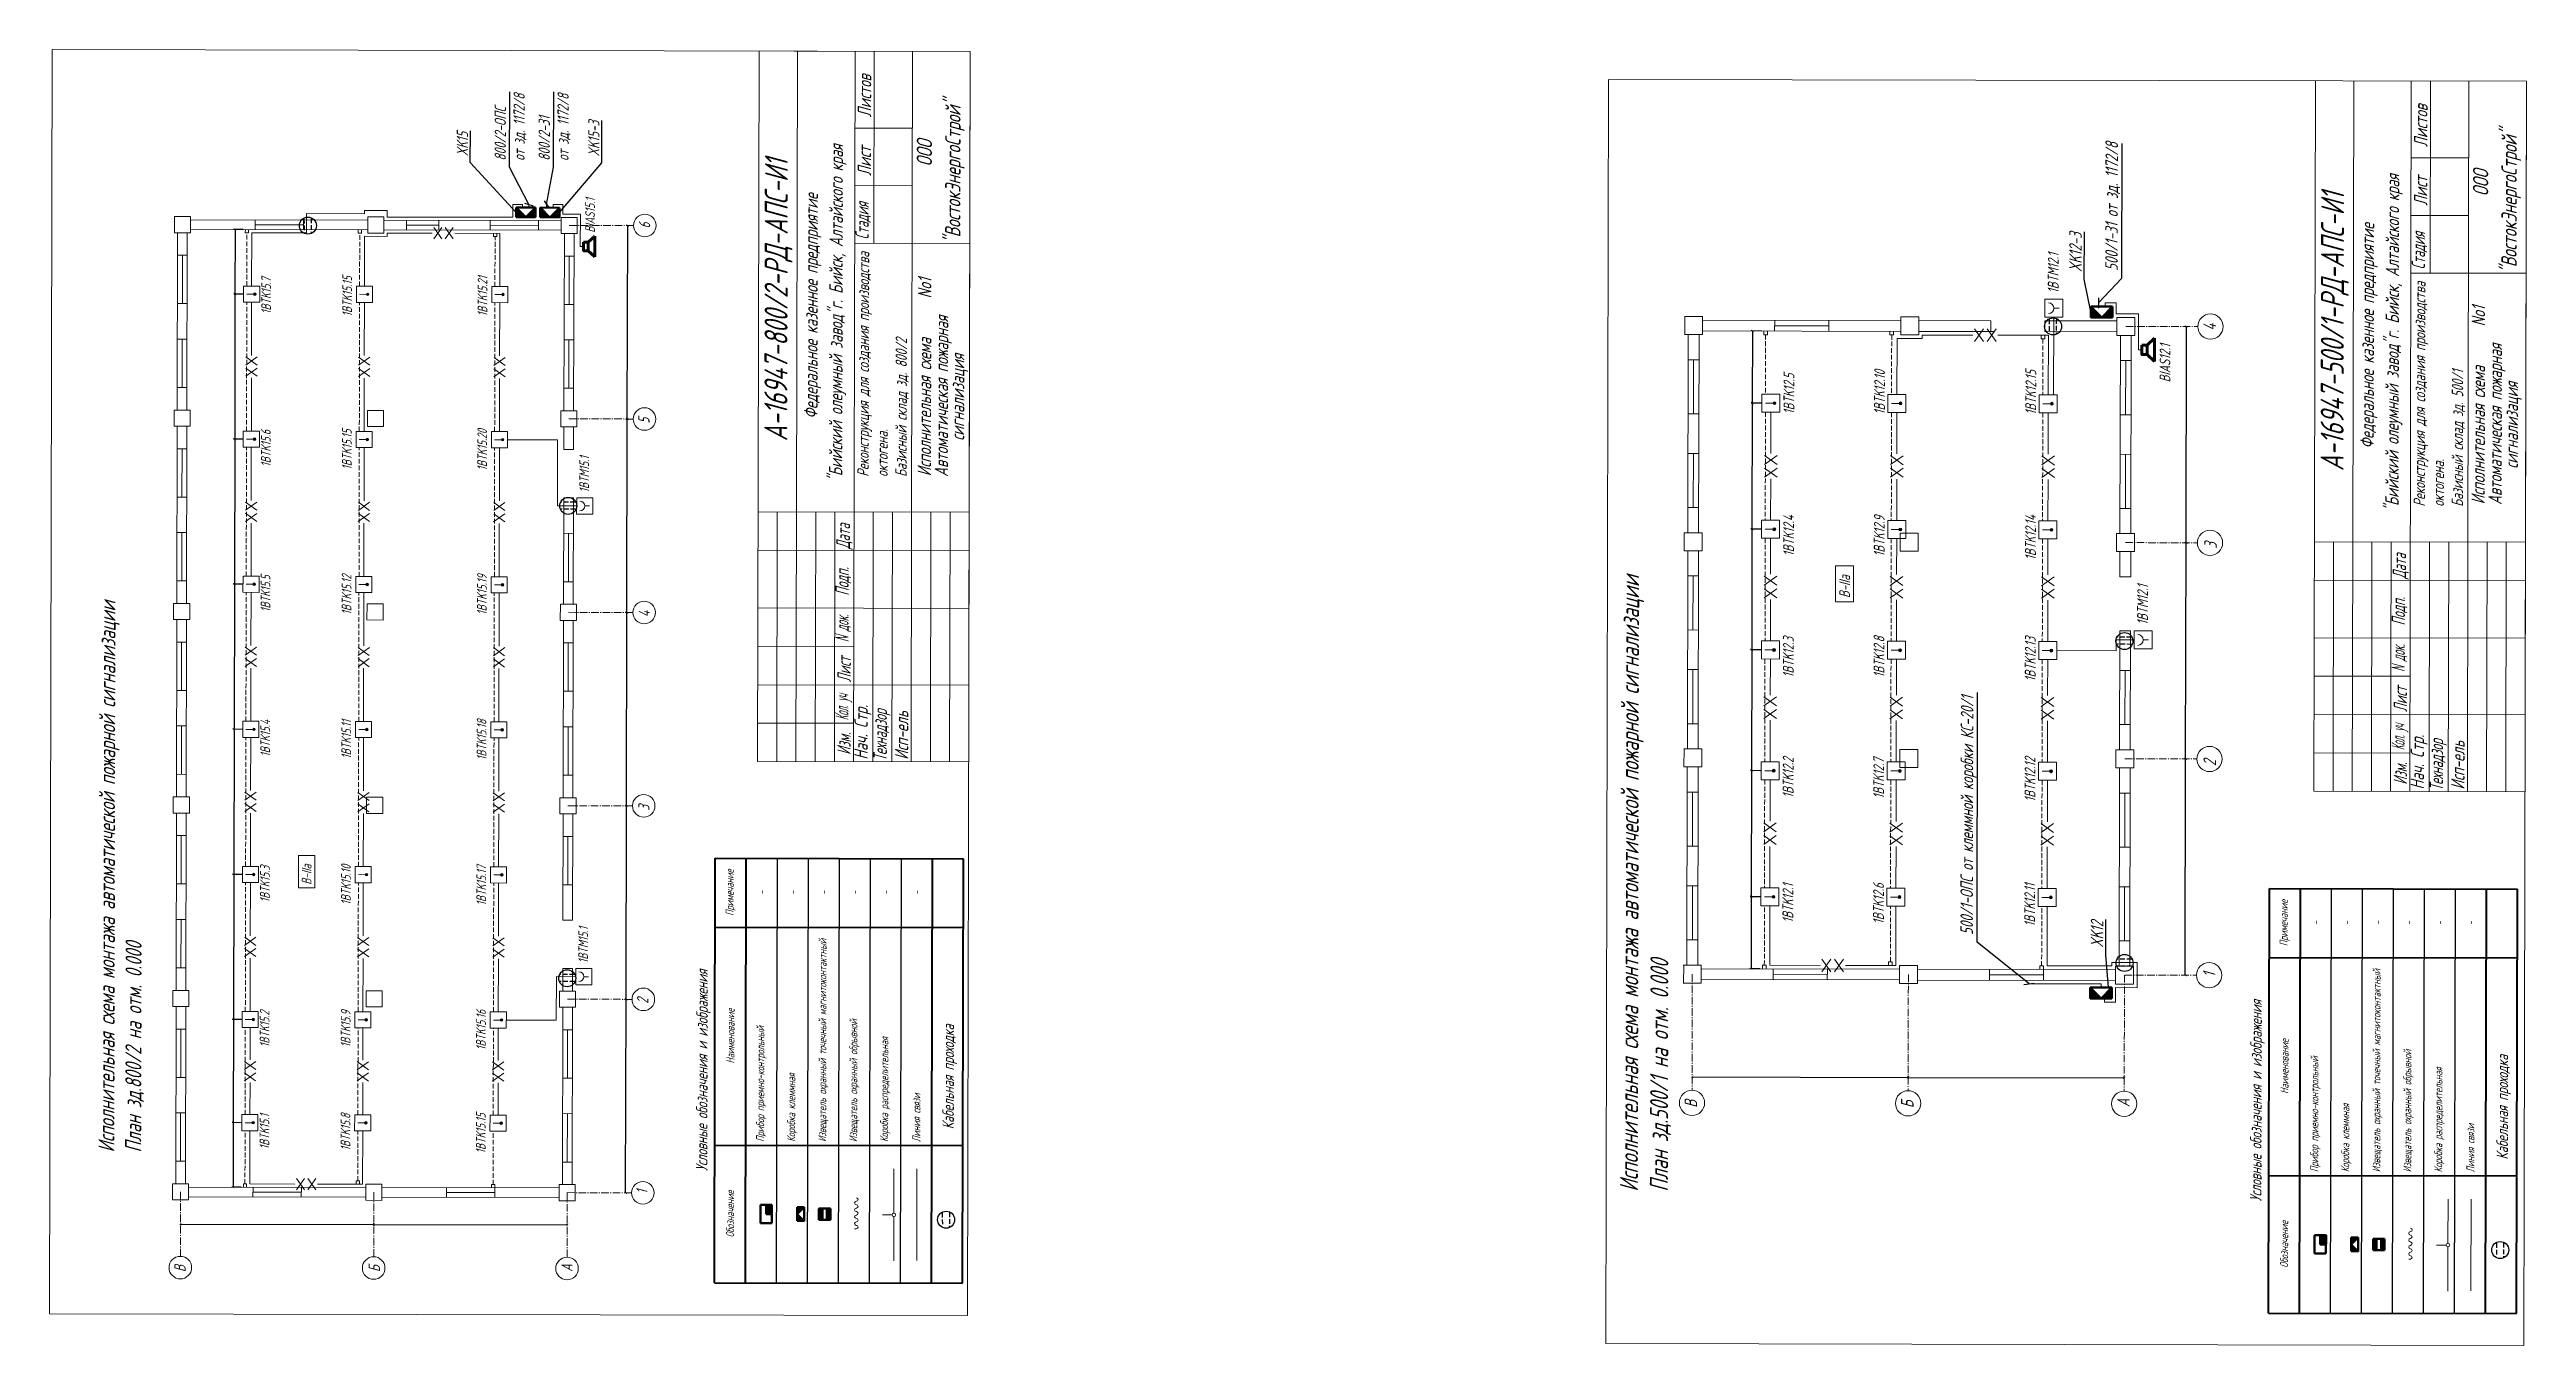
# Model space of a CAD drawing. Header units: millimetres. Extents: x 11147 to 17246, y -744 to 6547.
# Drawn here: x 14633 to 17246, y 5171 to 6537 of the extents above; entities that cross this region are included whole.
import ezdxf
from ezdxf import colors
from ezdxf.entities.mleader import LeaderData, LeaderLine
from ezdxf.math import Vec2, Vec3

# ---------------------------------------------------------------- set-up
doc = ezdxf.new("R2010")
doc.units = ezdxf.units.MM
doc.linetypes.add('gost5', pattern=[7, 5, -2, 0])
doc.linetypes.add('gost6', pattern=[12, 8, -1.5, 1, -1.5])
doc.layers.get('Defpoints').update_dxf_attribs({"color": 33})
for name, color, linetype, lineweight in [('датчик', 10, 'Continuous', 50), ('Датчики (Вновь)', 2, 'Continuous', 50), ('ИИ_ОФОРМЛЕНИЕ_025', 7, 'Continuous', 25), ('КаБель силовой (Вновь)', 1, 'Continuous', 60), ('Линия выноска', 137, 'Continuous', 20), ('Линия связи (Вновь)', 3, 'Continuous', 60), ('Осевая', 4, 'gost6', 25), ('ППК и др. приБоры', 171, 'Continuous', 50), ('Размерная', 4, 'Continuous', 25), ('Рамка толстая', 7, 'Continuous', 60), ('Рамка тонкая', 5, 'Continuous', 25), ('Связь', 84, 'Continuous', 50), ('Строительный', 251, 'Continuous', 13), ('ТаБлица', 253, 'Continuous', 25), ('текст', 7, 'Continuous', 25), ('Щиты пульты (Вновь)', 5, 'Continuous', 50), ('Элемент эл. схем', 7, 'Continuous', 35)]:
    doc.layers.add(name, color=color, linetype=linetype, lineweight=lineweight)
doc.styles.add('Simplex', font='simplex.shx', dxfattribs={"width": 0.7, "oblique": 15})
doc.styles.get("Standard").update_dxf_attribs({"font": 'arial.ttf'})
doc.dimstyles.new('ISO-25', dxfattribs={"dimtxt": 2.5, "dimasz": 2.5, "dimexe": 1.25, "dimexo": 0.625, "dimtad": 1, "dimtxsty": 'Standard', "dimcen": 2.5, "dimadec": 0, "dimazin": 0, "dimtfac": 1, "dimtmove": 0, "dimatfit": 3, "dimfxl": 1, "dimarcsym": 0})

msp = doc.modelspace()

# ---------------------------------------------------------------- texts
at = {"color": 18, "lineweight": 20, "true_color": 0x000000, "style": 'Simplex', "oblique": 15}
for s, height, width, p in [('Листов', 14.175, 0.7, (15499.92234, 6465.68309)), ('"ВостокЭнергоСтрой"', 16.2, 0.7, (15594.0001, 6332.20139)), ('Листов', 14.175, 0.7, (17141.95426, 6434.24705)), ('"ВостокЭнергоСтрой"', 16.2, 0.7, (17236.03202, 6300.76535)), ('"Бийский олеумный завод"г. Бийск, Алтайского края', 14.175, 0.7, (15469.42216, 6081.23371)), ('Лист', 14.175, 0.7, (15499.79363, 6403.83549)), ('ООО', 16.2, 0.7, (15564.08439, 6413.91757)), ('А-16947-800/2-РД-АПС-И1', 24.3, 0.7, (15411.41279, 6123.97949)), ('"Бийский олеумный завод"г. Бийск, Алтайского края', 14.175, 0.7, (17111.45408, 6049.79768)), ('Лист', 14.175, 0.7, (17141.82554, 6372.39945)), ('ООО', 16.2, 0.7, (17206.11631, 6382.48153)), ('Федеральное казенное предприятие', 14.175, 0.7, (15443.23556, 6147.75942)), ('Стадия', 14.175, 0.6, (15497.2915, 6336.74857)), ('А-16947-500/1-РД-АПС-И1', 24.3, 0.7, (17053.4447, 6092.54345)), ('Федеральное казенное предприятие', 14.175, 0.7, (17085.26748, 6116.32338)), ('Стадия', 14.175, 0.6, (17139.32342, 6305.31254)), ('No1', 14.175, 0.7, (15563.42239, 6274.66851)), ('Автоматическая пожарная', 14.175, 0.7, (15580.90636, 6086.467)), ('No1', 14.175, 0.7, (17202.80708, 6245.13332)), ('Исполнительная схема ', 14.175, 0.7, (15563.03199, 6087.08642)), ('Автоматическая пожарная', 14.175, 0.7, (17220.29105, 6056.93181)), ('сигнализация', 14.175, 0.7, (15598.03045, 6124.6531)), ('Исполнительная схема ', 14.175, 0.7, (17202.41669, 6057.55122)), ('сигнализация', 14.175, 0.7, (17237.41514, 6095.11791)), ('Дата', 14.175, 0.6, (15477.37469, 6010.36321)), ('Подп.', 14.175, 0.6, (15476.25979, 5961.16182)), ('Дата', 14.175, 0.6, (17119.4066, 5978.92718)), ('Подп.', 14.175, 0.6, (17118.2917, 5929.72579)), ('док.', 14.175, 0.5, (15476.18127, 5923.43581)), ('N', 14.175, 0.5, (15476.15781, 5912.16177)), ('док.', 14.175, 0.5, (17118.21319, 5891.99977)), ('Лист', 14.175, 0.6, (15478.43248, 5869.95941)), ('N', 14.175, 0.5, (17118.18973, 5880.72574)), ('Кол. уч', 14.175, 0.4, (15475.98607, 5829.64398)), ('Лист', 14.175, 0.6, (17120.4644, 5838.52337)), ('Нач. Стр.', 14.175, 0.7, (15496.14988, 5788.20799)), ('Технадзор', 14.175, 0.6, (15516.39703, 5786.81585)), ('Исп-ель', 14.175, 0.7, (15539.01229, 5788.11878)), ('Изм.', 14.175, 0.6, (15478.27291, 5793.28477)), ('Кол. уч', 14.175, 0.4, (17118.01799, 5798.20794)), ('Нач. Стр.', 14.175, 0.7, (17138.1818, 5756.77195)), ('Технадзор', 14.175, 0.6, (17158.42894, 5755.37981)), ('Исп-ель', 14.175, 0.7, (17181.0442, 5756.68274)), ('Изм.', 14.175, 0.6, (17120.30482, 5761.84873))]:
    msp.add_text(s, height=height, rotation=89.88075628, dxfattribs=dict(at, width=width)).set_placement(p)
at = {"layer": 'ИИ_ОФОРМЛЕНИЕ_025', "lineweight": 20, "char_height": 12, "attachment_point": 1, "rotation": 89.88075628}
for s, insert in [('{\\Fsimplex|c204;\\Q15;\\W0.7;\\C256;\\c0;Реконструкция для создания производства октогена. \\PБазисный склад зд. 800/2}', (15485.34379, 6086.51289)), ('{\\Fsimplex|c204;\\Q15;\\W0.7;\\C256;\\c0;Реконструкция для создания производства октогена. \\PБазисный склад зд. 500/1}', (17127.37571, 6055.07686))]:
    msp.add_mtext_dynamic_manual_height_columns(s, width=276.2589272, gutter_width=12.5, heights=[0], dxfattribs=dict(at, insert=insert))
at = {"layer": 'ТаБлица', "color": 2, "lineweight": 20, "char_height": 12.1, "width": 447.4224887, "attachment_point": 5, "rotation": 89.88075628, "style": 'Simplex'}
for s, insert in [('{\\C256;\\c0;Условные обозначения и изображения}', (15322.88422, 5460.58469)), ('{\\C256;\\c0;Условные обозначения и изображения}', (16962.60327, 5428.60481)), ('{\\C256;\\c0;Кабельная проходка}', (15582.79726, 5453.66221)), ('{\\C256;\\c0;Кабельная проходка}', (17222.51632, 5421.68232))]:
    msp.add_mtext(s, dxfattribs=dict(at, insert=insert))
at = {"layer": 'текст', "lineweight": 20, "style": 'Simplex', "oblique": 15, "width": 0.7}
for s, height, p in [('BIAS15.1', 10.2, (15208.31836, 6343.96226)), ('BIAS12.1', 11.4, (16870.6471, 6186.15763)), ('1BTK12.5', 11.4, (16473.86532, 6152.44128)), ('1BTK12.10', 11.4, (16569.45087, 6152.24239)), ('1BTK12.15', 11.4, (16729.05053, 6151.91023)), ('1BTK12.4', 11.4, (16473.55389, 6002.77641)), ('1BTK12.9', 11.4, (16569.139, 6002.38874)), ('1BTK12.14', 11.4, (16728.73166, 5998.6987)), ('1BTK12.3', 11.4, (16473.28752, 5874.81169)), ('1BTK12.8', 11.4, (16568.8736, 5874.86735)), ('1BTK12.13', 11.4, (16728.46534, 5870.73398)), ('1BTK12.2', 11.4, (16473.02329, 5747.85137)), ('1BTK12.7', 11.4, (16568.60767, 5747.0914)), ('1BTK12.12', 11.4, (16728.20111, 5743.77365)), ('1BTK12.1', 11.4, (16472.74953, 5616.28562)), ('1BTK12.6', 11.4, (16568.33233, 5614.78957)), ('1BTK12.11', 11.4, (16727.9273, 5612.20787))]:
    msp.add_text(s, height=height, rotation=89.88075628, dxfattribs=at).set_placement(p)
at = {"layer": 'текст', "lineweight": 20, "attachment_point": 1, "rotation": 89.88075628, "style": 'Simplex'}
for s, width, insert, char_height in [('\\pi-0.27255;6', 6.0958109, (15254.81343, 6348.68509), 11.9), ('\\pi-21.137;1BTK15.7', 5, (14856.40818, 6279.28192), 10.2), ('\\pi-23.517;1BTK15.15', 5, (14941.91035, 6279.10398), 10.2), ('\\pi-23.007;1BTK15.21', 5, (15084.71004, 6278.80678), 10.2), ('1BTM12.1', 5, (16741.31803, 6280.15779), 11.4), ('\\pi-0.35667;4', 6.0958109, (16905.50439, 6241.06743), 13.3), ('\\pi-0.62272;5', 6.0958109, (15254.10379, 6143.27395), 11.9), ('\\pi-20.601;1BTK15.6', 5, (14856.07194, 6117.69492), 10.2), ('\\pi-23.517;1BTK15.15', 5, (14941.57411, 6117.51697), 10.2), ('\\pi-24.106;1BTK15.20', 5, (15084.3738, 6117.21978), 10.2), ('1BTM15.1', 5, (15191.93477, 6069.9829), 10.2), ('\\pi-1.2762;3', 6.0958109, (16906.41018, 6011.98943), 13.3), ('\\pi-23.426;1BTK15.12', 5, (14941.25563, 5964.51736), 10.2), ('\\pi-23.321;1BTK15.19', 5, (15084.05532, 5964.22016), 10.2), ('\\pi-20.797;1BTK15.5', 5, (14855.75347, 5964.6953), 10.2), ('\\pi-10.268;B-IIa', 10, (16521.22532, 5968.98044), 11.4), ('1BTM12.1', 5, (16835.59024, 5930.36084), 11.4), ('\\pi0.001707;4', 6.0958109, (15254.52438, 5938.66099), 11.9), ('\\pi-20.457;1BTK15.4', 5, (14855.4351, 5811.69558), 10.2), ('\\pi-22.327;1BTK15.11', 5, (14940.93726, 5811.51764), 10.2), ('\\pi-23.491;1BTK15.18', 5, (15083.73695, 5811.22044), 10.2), ('\\pi-1.2762;2', 6.0958109, (16905.5418, 5782.85663), 13.3), ('\\pi-0.82105;3', 6.0958109, (15254.10098, 5735.22167), 11.9), ('\\pi-20.967;1BTK15.3', 5, (14855.11662, 5658.69597), 10.2), ('\\pi-8.661;B-IIa', 10, (14899.1328, 5664.9775), 10.2), ('\\pi-23.426;1BTK15.10', 5, (14940.61879, 5658.51802), 10.2), ('\\pi-23.857;1BTK15.17', 5, (15083.41848, 5658.22082), 10.2), ('1BTM15.1', 5, (15190.90167, 5573.58398), 10.2), ('\\pi1.266;1', 6.0958109, (16905.07305, 5557.62132), 13.3), ('\\pi-20.706;1BTK15.2', 5, (14854.79825, 5505.69625), 10.2), ('\\pi-20.601;1BTK15.9', 5, (14940.30042, 5505.5183), 10.2), ('\\pi-23.321;1BTK15.16', 5, (15083.10011, 5505.2211), 10.2), ('\\pi-0.82105;2', 6.0958109, (15252.84498, 5531.72843), 11.9), ('\\pi-19.607;1BTK15.1', 5, (14854.57177, 5396.89645), 10.2), ('\\pi-20.771;1BTK15.8', 5, (14940.07393, 5396.7185), 10.2), ('\\pi-23.517;1BTK15.15', 5, (15082.87362, 5396.42131), 10.2), ('\\pi-1.4979;В', 6.0958109, (16358.03978, 5422.67747), 13.3), ('\\pi-1.1723;Б', 6.0958109, (16586.37649, 5422.01579), 13.3), ('\\pi-0.72043;А', 6.0958109, (16814.38737, 5422.58228), 13.3), ('\\pi1.4536;1', 6.0958109, (15251.87908, 5328.77676), 11.9), ('\\pi-1.0194;В', 6.0958109, (14764.60205, 5248.92065), 11.9), ('\\pi-0.72806;Б', 6.0958109, (14969.6506, 5248.69932), 11.9), ('\\pi-0.32376;А', 6.0958109, (15172.89985, 5248.53652), 11.9)]:
    msp.add_mtext_dynamic_manual_height_columns(s, width=width, gutter_width=12.5, heights=[0], dxfattribs=dict(at, insert=insert, char_height=char_height))
at = {"layer": 'текст', "lineweight": 20, "ltscale": 100, "attachment_point": 1, "rotation": 89.88075628, "style": 'Simplex'}
for s, insert, char_height, width in [('Исполнительная схема монтажа автоматической пожарной сигнализации\\PПлан зд.500/1 на отм. 0.000', (16289.88063, 5332.75593), 19, 1219.3656353), ('Исполнительная схема монтажа автоматической пожарной сигнализации\\PПлан зд.800/2 на отм. 0.000', (14684.3868, 5374.10054), 17, 836.672)]:
    msp.add_mtext(s, dxfattribs=dict(at, insert=insert, char_height=char_height, width=width))

# ---------------------------------------------------------------- blocks, each defined once
blk = doc.blocks.new('_ArchTick')
at = {"color": 0, "linetype": 'ByBlock', "const_width": 0.15}
blk.add_lwpolyline([(-0.5, -0.5), (0.5, 0.5)], dxfattribs=at)
blk = doc.blocks.new('*D105')
at = {"layer": 'Defpoints', "color": 0, "lineweight": 80, "transparency": 16777216}
for p in [(15241.3, 5535.5), (15241.3, 5535.5), (15240.8, 5331.5)]:
    blk.add_point(p, dxfattribs=at)
at = {"layer": 'Размерная', "color": 0, "lineweight": -2, "transparency": 16777216}
for p, q in [((15240.6, 5535.5), (15240, 5535.5)), ((15240.8, 5331.5), (15241.3, 5535.5)), ((15241.5, 5331.5), (15242.1, 5331.5))]:
    blk.add_line(p, q, dxfattribs=at)
at = {"layer": 'Размерная', "color": 0, "lineweight": -2, "transparency": 16777216, "xscale": 2.5, "yscale": 2.5, "zscale": 2.5}
for p, rotation in [((15241.3, 5535.5), 89.88075628171742), ((15240.8, 5331.5), 269.8807562817174)]:
    blk.add_blockref('_ArchTick', p, dxfattribs=dict(at, rotation=rotation))
blk = doc.blocks.new('*D106')
at = {"layer": 'Defpoints', "color": 0, "lineweight": 80, "transparency": 16777216}
for p in [(15241.7, 5739.5), (15241.7, 5739.5), (15241.3, 5535.5)]:
    blk.add_point(p, dxfattribs=at)
at = {"layer": 'Размерная', "color": 0, "lineweight": -2, "transparency": 16777216}
for p, q in [((15241.1, 5739.5), (15240.4, 5739.5)), ((15241.3, 5535.5), (15241.7, 5739.5)), ((15241.9, 5535.5), (15242.5, 5535.5))]:
    blk.add_line(p, q, dxfattribs=at)
at = {"layer": 'Размерная', "color": 0, "lineweight": -2, "transparency": 16777216, "xscale": 2.5, "yscale": 2.5, "zscale": 2.5}
for p, rotation in [((15241.7, 5739.5), 89.88075628171742), ((15241.3, 5535.5), 269.8807562817174)]:
    blk.add_blockref('_ArchTick', p, dxfattribs=dict(at, rotation=rotation))
blk = doc.blocks.new('*D107')
at = {"layer": 'Defpoints', "color": 0, "lineweight": 80, "transparency": 16777216}
for p in [(15242.1, 5943.5), (15242.1, 5943.5), (15241.7, 5739.5)]:
    blk.add_point(p, dxfattribs=at)
at = {"layer": 'Размерная', "color": 0, "lineweight": -2, "transparency": 16777216}
for p, q in [((15241.5, 5943.5), (15240.9, 5943.5)), ((15241.7, 5739.5), (15242.1, 5943.5)), ((15242.3, 5739.5), (15242.9, 5739.5))]:
    blk.add_line(p, q, dxfattribs=at)
at = {"layer": 'Размерная', "color": 0, "lineweight": -2, "transparency": 16777216, "xscale": 2.5, "yscale": 2.5, "zscale": 2.5}
for p, rotation in [((15242.1, 5943.5), 89.88075628171742), ((15241.7, 5739.5), 269.8807562817174)]:
    blk.add_blockref('_ArchTick', p, dxfattribs=dict(at, rotation=rotation))
blk = doc.blocks.new('*D108')
at = {"layer": 'Defpoints', "color": 0, "lineweight": 80, "transparency": 16777216}
for p in [(15242.5, 6147.5), (15242.5, 6147.5), (15242.1, 5943.5)]:
    blk.add_point(p, dxfattribs=at)
at = {"layer": 'Размерная', "color": 0, "lineweight": -2, "transparency": 16777216}
for p, q in [((15241.9, 6147.5), (15241.3, 6147.5)), ((15242.1, 5943.5), (15242.5, 6147.5)), ((15242.7, 5943.5), (15243.4, 5943.5))]:
    blk.add_line(p, q, dxfattribs=at)
at = {"layer": 'Размерная', "color": 0, "lineweight": -2, "transparency": 16777216, "xscale": 2.5, "yscale": 2.5, "zscale": 2.5}
for p, rotation in [((15242.5, 6147.5), 89.88075628171742), ((15242.1, 5943.5), 269.8807562817174)]:
    blk.add_blockref('_ArchTick', p, dxfattribs=dict(at, rotation=rotation))
blk = doc.blocks.new('*D109')
at = {"layer": 'Defpoints', "color": 0, "lineweight": 80, "transparency": 16777216}
for p in [(15243, 6351.5), (15243, 6351.5), (15242.5, 6147.5)]:
    blk.add_point(p, dxfattribs=at)
at = {"layer": 'Размерная', "color": 0, "lineweight": -2, "transparency": 16777216}
for p, q in [((15242.3, 6351.5), (15241.7, 6351.5)), ((15242.5, 6147.5), (15243, 6351.5)), ((15243.2, 6147.5), (15243.8, 6147.5))]:
    blk.add_line(p, q, dxfattribs=at)
at = {"layer": 'Размерная', "color": 0, "lineweight": -2, "transparency": 16777216, "xscale": 2.5, "yscale": 2.5, "zscale": 2.5}
for p, rotation in [((15243, 6351.5), 89.88075628171742), ((15242.5, 6147.5), 269.8807562817174)]:
    blk.add_blockref('_ArchTick', p, dxfattribs=dict(at, rotation=rotation))
blk = doc.blocks.new('*D119')
at = {"layer": 'Defpoints', "color": 0, "lineweight": 80, "transparency": 16777216}
for p in [(14975.1, 5298), (15179.1, 5297.6), (15179.1, 5297.6)]:
    blk.add_point(p, dxfattribs=at)
at = {"layer": 'Размерная', "color": 0, "lineweight": -2, "transparency": 16777216}
for p, q in [((14975.1, 5298), (15179.1, 5297.6)), ((14975.1, 5297.4), (14975.1, 5296.8)), ((15179.1, 5298.2), (15179.1, 5298.9))]:
    blk.add_line(p, q, dxfattribs=at)
at = {"layer": 'Размерная', "color": 0, "lineweight": -2, "transparency": 16777216, "xscale": 2.5, "yscale": 2.5, "zscale": 2.5}
for p, rotation in [((14975.1, 5298), 179.8807562817177), ((15179.1, 5297.6), 359.8807562817177)]:
    blk.add_blockref('_ArchTick', p, dxfattribs=dict(at, rotation=rotation))
blk = doc.blocks.new('*D110')
at = {"layer": 'Defpoints', "color": 0, "lineweight": 80, "transparency": 16777216}
for p in [(14771.1, 5298.5), (14975.1, 5298), (14975.1, 5298)]:
    blk.add_point(p, dxfattribs=at)
at = {"layer": 'Размерная', "color": 0, "lineweight": -2, "transparency": 16777216}
for p, q in [((14771.1, 5298.5), (14975.1, 5298)), ((14771.1, 5297.8), (14771.1, 5297.2)), ((14975.1, 5298.7), (14975.1, 5299.3))]:
    blk.add_line(p, q, dxfattribs=at)
at = {"layer": 'Размерная', "color": 0, "lineweight": -2, "transparency": 16777216, "xscale": 2.5, "yscale": 2.5, "zscale": 2.5}
for p, rotation in [((14771.1, 5298.5), 179.8807562817177), ((14975.1, 5298), 359.8807562817177)]:
    blk.add_blockref('_ArchTick', p, dxfattribs=dict(at, rotation=rotation))
blk = doc.blocks.new('*D111')
at = {"layer": 'Defpoints', "color": 0, "lineweight": 80, "transparency": 16777216}
for p in [(14835.9, 5405.4), (14826.6, 5337.5), (14835.7, 5337.4)]:
    blk.add_point(p, dxfattribs=at)
at = {"layer": 'Размерная', "color": 0, "lineweight": -2, "transparency": 16777216}
for p, q in [((14835.3, 5405.4), (14825.5, 5405.5)), ((14826.8, 5405.5), (14826.6, 5337.5)), ((14835.1, 5337.4), (14825.4, 5337.5))]:
    blk.add_line(p, q, dxfattribs=at)
at = {"layer": 'Размерная', "color": 0, "lineweight": -2, "transparency": 16777216, "xscale": 2.5, "yscale": 2.5, "zscale": 2.5}
for p, rotation in [((14826.8, 5405.5), 89.88075628171742), ((14826.6, 5337.5), 269.8807562817174)]:
    blk.add_blockref('_ArchTick', p, dxfattribs=dict(at, rotation=rotation))
blk = doc.blocks.new('*D112')
at = {"layer": 'Defpoints', "color": 0, "lineweight": 80, "transparency": 16777216}
for p in [(14836.1, 5514.2), (14826.8, 5405.5), (14835.9, 5405.4)]:
    blk.add_point(p, dxfattribs=at)
at = {"layer": 'Размерная', "color": 0, "lineweight": -2, "transparency": 16777216}
for p, q in [((14835.5, 5514.2), (14825.8, 5514.3)), ((14827, 5514.3), (14826.8, 5405.5)), ((14835.3, 5405.4), (14825.5, 5405.5))]:
    blk.add_line(p, q, dxfattribs=at)
at = {"layer": 'Размерная', "color": 0, "lineweight": -2, "transparency": 16777216, "xscale": 2.5, "yscale": 2.5, "zscale": 2.5}
for p, rotation in [((14827, 5514.3), 89.88075628171742), ((14826.8, 5405.5), 269.8807562817174)]:
    blk.add_blockref('_ArchTick', p, dxfattribs=dict(at, rotation=rotation))
blk = doc.blocks.new('*D113')
at = {"layer": 'Defpoints', "color": 0, "lineweight": 80, "transparency": 16777216}
for p in [(14836.4, 5667.2), (14827, 5514.3), (14836.1, 5514.2)]:
    blk.add_point(p, dxfattribs=at)
at = {"layer": 'Размерная', "color": 0, "lineweight": -2, "transparency": 16777216}
for p, q in [((14835.8, 5667.2), (14826.1, 5667.3)), ((14827.3, 5667.3), (14827, 5514.3)), ((14835.5, 5514.2), (14825.8, 5514.3))]:
    blk.add_line(p, q, dxfattribs=at)
at = {"layer": 'Размерная', "color": 0, "lineweight": -2, "transparency": 16777216, "xscale": 2.5, "yscale": 2.5, "zscale": 2.5}
for p, rotation in [((14827.3, 5667.3), 89.88075628171742), ((14827, 5514.3), 269.8807562817174)]:
    blk.add_blockref('_ArchTick', p, dxfattribs=dict(at, rotation=rotation))
blk = doc.blocks.new('*D114')
at = {"layer": 'Defpoints', "color": 0, "lineweight": 80, "transparency": 16777216}
for p in [(14836.7, 5820.2), (14827.3, 5667.3), (14836.4, 5667.2)]:
    blk.add_point(p, dxfattribs=at)
at = {"layer": 'Размерная', "color": 0, "lineweight": -2, "transparency": 16777216}
for p, q in [((14836.1, 5820.2), (14826.4, 5820.3)), ((14827.6, 5820.3), (14827.3, 5667.3)), ((14835.8, 5667.2), (14826.1, 5667.3))]:
    blk.add_line(p, q, dxfattribs=at)
at = {"layer": 'Размерная', "color": 0, "lineweight": -2, "transparency": 16777216, "xscale": 2.5, "yscale": 2.5, "zscale": 2.5}
for p, rotation in [((14827.6, 5820.3), 89.88075628171742), ((14827.3, 5667.3), 269.8807562817174)]:
    blk.add_blockref('_ArchTick', p, dxfattribs=dict(at, rotation=rotation))
blk = doc.blocks.new('*D115')
at = {"layer": 'Defpoints', "color": 0, "lineweight": 80, "transparency": 16777216}
for p in [(14837.1, 5973.2), (14827.6, 5820.3), (14836.7, 5820.2)]:
    blk.add_point(p, dxfattribs=at)
at = {"layer": 'Размерная', "color": 0, "lineweight": -2, "transparency": 16777216}
for p, q in [((14836.4, 5973.2), (14826.7, 5973.3)), ((14828, 5973.3), (14827.6, 5820.3)), ((14836.1, 5820.2), (14826.4, 5820.3))]:
    blk.add_line(p, q, dxfattribs=at)
at = {"layer": 'Размерная', "color": 0, "lineweight": -2, "transparency": 16777216, "xscale": 2.5, "yscale": 2.5, "zscale": 2.5}
for p, rotation in [((14828, 5973.3), 89.88075628171742), ((14827.6, 5820.3), 269.8807562817174)]:
    blk.add_blockref('_ArchTick', p, dxfattribs=dict(at, rotation=rotation))
blk = doc.blocks.new('*D116')
at = {"layer": 'Defpoints', "color": 0, "lineweight": 80, "transparency": 16777216}
for p in [(14837.4, 6126.2), (14828, 5973.3), (14837.1, 5973.2)]:
    blk.add_point(p, dxfattribs=at)
at = {"layer": 'Размерная', "color": 0, "lineweight": -2, "transparency": 16777216}
for p, q in [((14836.8, 6126.2), (14827, 6126.3)), ((14828.3, 6126.3), (14828, 5973.3)), ((14836.4, 5973.2), (14826.7, 5973.3))]:
    blk.add_line(p, q, dxfattribs=at)
at = {"layer": 'Размерная', "color": 0, "lineweight": -2, "transparency": 16777216, "xscale": 2.5, "yscale": 2.5, "zscale": 2.5}
for p, rotation in [((14828.3, 6126.3), 89.88075628171742), ((14828, 5973.3), 269.8807562817174)]:
    blk.add_blockref('_ArchTick', p, dxfattribs=dict(at, rotation=rotation))
blk = doc.blocks.new('*D117')
at = {"layer": 'Defpoints', "color": 0, "lineweight": 80, "transparency": 16777216}
for p in [(14837.7, 6279.2), (14828.3, 6126.3), (14837.4, 6126.2)]:
    blk.add_point(p, dxfattribs=at)
at = {"layer": 'Размерная', "color": 0, "lineweight": -2, "transparency": 16777216}
for p, q in [((14837.1, 6279.2), (14827.3, 6279.3)), ((14828.6, 6279.3), (14828.3, 6126.3)), ((14836.8, 6126.2), (14827, 6126.3))]:
    blk.add_line(p, q, dxfattribs=at)
at = {"layer": 'Размерная', "color": 0, "lineweight": -2, "transparency": 16777216, "xscale": 2.5, "yscale": 2.5, "zscale": 2.5}
for p, rotation in [((14828.6, 6279.3), 89.88075628171742), ((14828.3, 6126.3), 269.8807562817174)]:
    blk.add_blockref('_ArchTick', p, dxfattribs=dict(at, rotation=rotation))
blk = doc.blocks.new('*D118')
at = {"layer": 'Defpoints', "color": 0, "lineweight": 80, "transparency": 16777216}
for p in [(14837.8, 6347.2), (14828.6, 6279.3), (14837.7, 6279.2)]:
    blk.add_point(p, dxfattribs=at)
at = {"layer": 'Размерная', "color": 0, "lineweight": -2, "transparency": 16777216}
for p, q in [((14837.2, 6347.2), (14827.5, 6347.3)), ((14828.7, 6347.3), (14828.6, 6279.3)), ((14837.1, 6279.2), (14827.3, 6279.3))]:
    blk.add_line(p, q, dxfattribs=at)
at = {"layer": 'Размерная', "color": 0, "lineweight": -2, "transparency": 16777216, "xscale": 2.5, "yscale": 2.5, "zscale": 2.5}
for p, rotation in [((14828.7, 6347.3), 89.88075628171742), ((14828.6, 6279.3), 269.8807562817174)]:
    blk.add_blockref('_ArchTick', p, dxfattribs=dict(at, rotation=rotation))
blk = doc.blocks.new('A$C14355321')
at = {"layer": 'Линия связи (Вновь)', "color": 5}
for p, q in [((1.89, 2.06), (0, 0)), ((6.43, 0), (0, 0)), ((4.54, 2.06), (6.43, 0))]:
    blk.add_line(p, q, dxfattribs=at)
blk.add_lwpolyline([(4.54, 3.5), (4.54, 2.06), (1.89, 2.06), (1.89, 3.5)], close=True, dxfattribs=at)
blk = doc.blocks.new('A$C4BB167BF')
at = {"layer": 'Щиты пульты (Вновь)', "true_color": 0xc7c8ca}
h = blk.add_hatch(color=9, dxfattribs=at)
h.paths.add_polyline_path([(0, 3), (0, 0), (3, 3)])
h.paths.add_polyline_path([(6, 3), (3, 3), (6, 0)])
at = {"layer": 'Щиты пульты (Вновь)', "color": 252, "true_color": 0x939598}
for p, q in [((0, 3), (0, 0)), ((6, 3), (0, 3)), ((0, 0), (3, 3)), ((3, 3), (6, 0)), ((6, 0), (6, 3)), ((0, 0), (6, 0))]:
    blk.add_line(p, q, dxfattribs=at)
blk = doc.blocks.new('_Oblique')
at = {"color": 0, "linetype": 'ByBlock', "lineweight": -2}
blk.add_line((-0.5, -0.5), (0.5, 0.5), dxfattribs=at)
blk = doc.blocks.new('_None')
blk = doc.blocks.new('A$C48594EF7')
at = {"layer": 'Щиты пульты (Вновь)'}
h = blk.add_hatch(color=256, dxfattribs=at)
h.paths.add_polyline_path([(0, 3), (0, 0), (3, 3)])
h.paths.add_polyline_path([(6, 3), (3, 3), (6, 0)])
for p, q in [((0, 3), (0, 0)), ((6, 3), (0, 3)), ((0, 0), (3, 3)), ((3, 3), (6, 0)), ((6, 0), (6, 3)), ((0, 0), (6, 0))]:
    blk.add_line(p, q, dxfattribs=at)
blk = doc.blocks.new('*T164')
at = {"layer": 'ТаБлица', "color": 0, "linetype": 'ByBlock', "lineweight": 40, "transparency": 16777216}
for p, q in [((0, 0), (0.9, 447.7)), ((0.9, 447.7), (262.6, 447.2)), ((32.7, -0.1), (33.6, 447.6)), ((229, -0.5), (229.9, 447.2)), ((261.7, -0.5), (262.6, 447.2)), ((0.8, 375.1), (262.5, 374.6)), ((0.3, 145.2), (262, 144.7)), ((0, 0), (261.7, -0.5))]:
    blk.add_line(p, q, dxfattribs=at)
at = {"layer": 'ТаБлица', "color": 5, "linetype": 'ByBlock', "lineweight": 25, "transparency": 16777216}
for p, q in [((65.4, -0.1), (66.4, 447.6)), ((98.1, -0.2), (99.1, 447.5)), ((130.9, -0.3), (131.8, 447.4)), ((163.6, -0.3), (164.5, 447.4)), ((196.3, -0.4), (197.2, 447.3))]:
    blk.add_line(p, q, dxfattribs=at)
at = {"layer": 'ТаБлица', "color": 2, "lineweight": 20, "transparency": 16777216, "char_height": 8.47, "rotation": 89.8808, "style": 'Simplex'}
for s, insert, width, attachment_point in [('{\\C256;\\c0;Примечание}', (17.2, 411.4), 72.6, 5), ('-', (49.9, 411.3), 65.34, 5), ('-', (82.6, 411.2), 65.34, 5), ('-', (115.4, 411.2), 65.34, 5), ('-', (148.1, 411.1), 65.34, 5), ('-', (180.8, 411), 65.34, 5), ('-', (213.5, 411), 65.34, 5), ('{\\C256;\\c0;Извещатель охранный точечный магнитоконтактный }', (114.8, 148.6), 222.64, 4), ('{\\C256;\\c0;Наименование}', (16.9, 260.1), 229.9, 5), ('{\\C256;\\c0;Прибор приемно-контрольный}', (49.4, 148.7), 222.64, 4), ('{\\C256;\\c0;Извещатель охранный обрывной}', (147.5, 148.5), 222.64, 4), ('{\\C256;\\c0;Коробка распределительная}', (180.2, 148.5), 222.64, 4), ('{\\C256;\\c0;Коробка клеммная}', (82.1, 148.7), 222.64, 4), ('{\\C256;\\c0;Линия связи}', (213, 148.4), 222.64, 4), ('{\\C256;\\c0;Обозначение}', (16.5, 72.6), 145.2, 5)]:
    blk.add_mtext(s, dxfattribs=dict(at, insert=insert, width=width, attachment_point=attachment_point))
blk = doc.blocks.new('A$C3F1D3E92')
at = {"layer": 'Датчики (Вновь)', "true_color": 0x000000}
h = blk.add_hatch(color=18, dxfattribs=at)
h.paths.add_polyline_path([(5, 3.5), (5, 5), (0, 5), (0, 3.5)])
h.paths.add_polyline_path([(0, 1.5), (0, 0), (5, 0), (5, 1.5)])
at = {"layer": 'Датчики (Вновь)', "color": 18, "true_color": 0x000000}
for p, q in [((0, 5), (0, 0)), ((5, 5), (0, 5)), ((0, 3.5), (5, 3.5)), ((0, 1.5), (5, 1.5)), ((0, 0), (5, 0)), ((5, 0), (5, 5))]:
    blk.add_line(p, q, dxfattribs=at)
blk = doc.blocks.new('A$C3B4B2642')
at = {"layer": 'ППК и др. приБоры'}
blk.add_hatch(color=256, dxfattribs=at).paths.add_polyline_path([(4, 2.5), (4, 0), (8, 0), (8, 2.5)])
for p, q in [((0, 5), (0, 0)), ((8, 5), (0, 5)), ((4, 0), (4, 2.5)), ((4, 2.5), (8, 2.5)), ((8, 0), (8, 5)), ((0, 0), (8, 0))]:
    blk.add_line(p, q, dxfattribs=at)
blk = doc.blocks.new('*D100')
at = {"layer": 'Defpoints', "color": 0, "lineweight": 80, "transparency": 16777216}
for p in [(16886.8, 5789), (16886.8, 5789), (16886.4, 5561)]:
    blk.add_point(p, dxfattribs=at)
at = {"layer": 'Размерная', "color": 0, "lineweight": -2, "transparency": 16777216}
for p, q in [((16886.2, 5789), (16885.6, 5789)), ((16886.4, 5561), (16886.8, 5789)), ((16887, 5561), (16887.6, 5561))]:
    blk.add_line(p, q, dxfattribs=at)
at = {"layer": 'Размерная', "color": 0, "lineweight": -2, "transparency": 16777216, "xscale": 2.5, "yscale": 2.5, "zscale": 2.5}
for p, rotation in [((16886.8, 5789), 89.88075628171742), ((16886.4, 5561), 269.8807562817174)]:
    blk.add_blockref('_ArchTick', p, dxfattribs=dict(at, rotation=rotation))
blk = doc.blocks.new('*D101')
at = {"layer": 'Defpoints', "color": 0, "lineweight": 80, "transparency": 16777216}
for p in [(16887.3, 6017), (16887.3, 6017), (16886.8, 5789)]:
    blk.add_point(p, dxfattribs=at)
at = {"layer": 'Размерная', "color": 0, "lineweight": -2, "transparency": 16777216}
for p, q in [((16886.7, 6017), (16886.1, 6017)), ((16886.8, 5789), (16887.3, 6017)), ((16887.5, 5789), (16888.1, 5789))]:
    blk.add_line(p, q, dxfattribs=at)
at = {"layer": 'Размерная', "color": 0, "lineweight": -2, "transparency": 16777216, "xscale": 2.5, "yscale": 2.5, "zscale": 2.5}
for p, rotation in [((16887.3, 6017), 89.88075628171742), ((16886.8, 5789), 269.8807562817174)]:
    blk.add_blockref('_ArchTick', p, dxfattribs=dict(at, rotation=rotation))
blk = doc.blocks.new('*D102')
at = {"layer": 'Defpoints', "color": 0, "lineweight": 80, "transparency": 16777216}
for p in [(16887.8, 6245), (16887.8, 6245), (16887.3, 6017)]:
    blk.add_point(p, dxfattribs=at)
at = {"layer": 'Размерная', "color": 0, "lineweight": -2, "transparency": 16777216}
for p, q in [((16887.2, 6245), (16886.5, 6245)), ((16887.3, 6017), (16887.8, 6245)), ((16887.9, 6017), (16888.6, 6017))]:
    blk.add_line(p, q, dxfattribs=at)
at = {"layer": 'Размерная', "color": 0, "lineweight": -2, "transparency": 16777216, "xscale": 2.5, "yscale": 2.5, "zscale": 2.5}
for p, rotation in [((16887.8, 6245), 89.88075628171742), ((16887.3, 6017), 269.8807562817174)]:
    blk.add_blockref('_ArchTick', p, dxfattribs=dict(at, rotation=rotation))
blk = doc.blocks.new('*D103')
at = {"layer": 'Defpoints', "color": 0, "lineweight": 80, "transparency": 16777216}
for p in [(16594, 5453.2), (16822, 5452.7), (16822, 5452.7)]:
    blk.add_point(p, dxfattribs=at)
at = {"layer": 'Размерная', "color": 0, "lineweight": -2, "transparency": 16777216}
for p, q in [((16594, 5453.2), (16822, 5452.7)), ((16594, 5452.6), (16594, 5452)), ((16822, 5453.4), (16822, 5454))]:
    blk.add_line(p, q, dxfattribs=at)
at = {"layer": 'Размерная', "color": 0, "lineweight": -2, "transparency": 16777216, "xscale": 2.5, "yscale": 2.5, "zscale": 2.5}
for p, rotation in [((16594, 5453.2), 179.8807562817177), ((16822, 5452.7), 359.8807562817177)]:
    blk.add_blockref('_ArchTick', p, dxfattribs=dict(at, rotation=rotation))
blk = doc.blocks.new('*D104')
at = {"layer": 'Defpoints', "color": 0, "lineweight": 80, "transparency": 16777216}
for p in [(16366, 5453.7), (16594, 5453.2), (16594, 5453.2)]:
    blk.add_point(p, dxfattribs=at)
at = {"layer": 'Размерная', "color": 0, "lineweight": -2, "transparency": 16777216}
for p, q in [((16366, 5453.7), (16594, 5453.2)), ((16366, 5453.1), (16366, 5452.4)), ((16594, 5453.8), (16594, 5454.5))]:
    blk.add_line(p, q, dxfattribs=at)
at = {"layer": 'Размерная', "color": 0, "lineweight": -2, "transparency": 16777216, "xscale": 2.5, "yscale": 2.5, "zscale": 2.5}
for p, rotation in [((16366, 5453.7), 179.8807562817177), ((16594, 5453.2), 359.8807562817177)]:
    blk.add_blockref('_ArchTick', p, dxfattribs=dict(at, rotation=rotation))
blk = doc.blocks.new('*D94')
at = {"layer": 'Defpoints', "color": 0, "lineweight": 80, "transparency": 16777216}
for p in [(16439.8, 6240.2), (16429.5, 6164.3), (16439.7, 6164.2)]:
    blk.add_point(p, dxfattribs=at)
at = {"layer": 'Размерная', "color": 0, "lineweight": -2, "transparency": 16777216}
for p, q in [((16439.2, 6240.2), (16428.4, 6240.3)), ((16429.7, 6240.3), (16429.5, 6164.3)), ((16439.1, 6164.2), (16428.3, 6164.3))]:
    blk.add_line(p, q, dxfattribs=at)
at = {"layer": 'Размерная', "color": 0, "lineweight": -2, "transparency": 16777216, "xscale": 2.5, "yscale": 2.5, "zscale": 2.5}
for p, rotation in [((16429.7, 6240.3), 89.88075628171742), ((16429.5, 6164.3), 269.8807562817174)]:
    blk.add_blockref('_ArchTick', p, dxfattribs=dict(at, rotation=rotation))
blk = doc.blocks.new('*D95')
at = {"layer": 'Defpoints', "color": 0, "lineweight": 80, "transparency": 16777216}
for p in [(16439.7, 6164.2), (16429.2, 6031.3), (16439.4, 6031.2)]:
    blk.add_point(p, dxfattribs=at)
at = {"layer": 'Размерная', "color": 0, "lineweight": -2, "transparency": 16777216}
for p, q in [((16439.1, 6164.2), (16428.3, 6164.3)), ((16429.5, 6164.3), (16429.2, 6031.3)), ((16438.8, 6031.2), (16428, 6031.3))]:
    blk.add_line(p, q, dxfattribs=at)
at = {"layer": 'Размерная', "color": 0, "lineweight": -2, "transparency": 16777216, "xscale": 2.5, "yscale": 2.5, "zscale": 2.5}
for p, rotation in [((16429.5, 6164.3), 89.88075628171742), ((16429.2, 6031.3), 269.8807562817174)]:
    blk.add_blockref('_ArchTick', p, dxfattribs=dict(at, rotation=rotation))
blk = doc.blocks.new('*D96')
at = {"layer": 'Defpoints', "color": 0, "lineweight": 80, "transparency": 16777216}
for p in [(16439.4, 6031.2), (16429, 5904), (16439.1, 5903.9)]:
    blk.add_point(p, dxfattribs=at)
at = {"layer": 'Размерная', "color": 0, "lineweight": -2, "transparency": 16777216}
for p, q in [((16438.8, 6031.2), (16428, 6031.3)), ((16429.2, 6031.3), (16429, 5904)), ((16438.5, 5903.9), (16427.7, 5904))]:
    blk.add_line(p, q, dxfattribs=at)
at = {"layer": 'Размерная', "color": 0, "lineweight": -2, "transparency": 16777216, "xscale": 2.5, "yscale": 2.5, "zscale": 2.5}
for p, rotation in [((16429.2, 6031.3), 89.88075628171742), ((16429, 5904), 269.8807562817174)]:
    blk.add_blockref('_ArchTick', p, dxfattribs=dict(at, rotation=rotation))
blk = doc.blocks.new('*D97')
at = {"layer": 'Defpoints', "color": 0, "lineweight": 80, "transparency": 16777216}
for p in [(16439.1, 5903.9), (16428.7, 5776.7), (16438.9, 5776.6)]:
    blk.add_point(p, dxfattribs=at)
at = {"layer": 'Размерная', "color": 0, "lineweight": -2, "transparency": 16777216}
for p, q in [((16438.5, 5903.9), (16427.7, 5904)), ((16429, 5904), (16428.7, 5776.7)), ((16438.3, 5776.6), (16427.5, 5776.7))]:
    blk.add_line(p, q, dxfattribs=at)
at = {"layer": 'Размерная', "color": 0, "lineweight": -2, "transparency": 16777216, "xscale": 2.5, "yscale": 2.5, "zscale": 2.5}
for p, rotation in [((16429, 5904), 89.88075628171742), ((16428.7, 5776.7), 269.8807562817174)]:
    blk.add_blockref('_ArchTick', p, dxfattribs=dict(at, rotation=rotation))
blk = doc.blocks.new('*D98')
at = {"layer": 'Defpoints', "color": 0, "lineweight": 80, "transparency": 16777216}
for p in [(16438.9, 5776.6), (16428.4, 5643.7), (16438.6, 5643.6)]:
    blk.add_point(p, dxfattribs=at)
at = {"layer": 'Размерная', "color": 0, "lineweight": -2, "transparency": 16777216}
for p, q in [((16438.3, 5776.6), (16427.5, 5776.7)), ((16428.7, 5776.7), (16428.4, 5643.7)), ((16438, 5643.6), (16427.2, 5643.7))]:
    blk.add_line(p, q, dxfattribs=at)
at = {"layer": 'Размерная', "color": 0, "lineweight": -2, "transparency": 16777216, "xscale": 2.5, "yscale": 2.5, "zscale": 2.5}
for p, rotation in [((16428.7, 5776.7), 89.88075628171742), ((16428.4, 5643.7), 269.8807562817174)]:
    blk.add_blockref('_ArchTick', p, dxfattribs=dict(at, rotation=rotation))
blk = doc.blocks.new('*D99')
at = {"layer": 'Defpoints', "color": 0, "lineweight": 80, "transparency": 16777216}
for p in [(16438.6, 5643.6), (16428.3, 5567.7), (16438.4, 5567.6)]:
    blk.add_point(p, dxfattribs=at)
at = {"layer": 'Размерная', "color": 0, "lineweight": -2, "transparency": 16777216}
for p, q in [((16438, 5643.6), (16427.2, 5643.7)), ((16428.4, 5643.7), (16428.3, 5567.7)), ((16437.8, 5567.6), (16427, 5567.7))]:
    blk.add_line(p, q, dxfattribs=at)
at = {"layer": 'Размерная', "color": 0, "lineweight": -2, "transparency": 16777216, "xscale": 2.5, "yscale": 2.5, "zscale": 2.5}
for p, rotation in [((16428.4, 5643.7), 89.88075628171742), ((16428.3, 5567.7), 269.8807562817174)]:
    blk.add_blockref('_ArchTick', p, dxfattribs=dict(at, rotation=rotation))
blk = doc.blocks.new('*T161')
at = {"layer": 'ТаБлица', "color": 0, "linetype": 'ByBlock', "lineweight": 40, "transparency": 16777216}
for p, q in [((0, 0), (0.9, 447.7)), ((0.9, 447.7), (262.6, 447.2)), ((32.7, -0.1), (33.6, 447.6)), ((229, -0.5), (229.9, 447.2)), ((261.7, -0.5), (262.6, 447.2)), ((0.8, 375.1), (262.5, 374.6)), ((0.3, 145.2), (262, 144.7)), ((0, 0), (261.7, -0.5))]:
    blk.add_line(p, q, dxfattribs=at)
at = {"layer": 'ТаБлица', "color": 5, "linetype": 'ByBlock', "lineweight": 25, "transparency": 16777216}
for p, q in [((65.4, -0.1), (66.4, 447.6)), ((98.1, -0.2), (99.1, 447.5)), ((130.9, -0.3), (131.8, 447.4)), ((163.6, -0.3), (164.5, 447.4)), ((196.3, -0.4), (197.2, 447.3))]:
    blk.add_line(p, q, dxfattribs=at)
at = {"layer": 'ТаБлица', "color": 2, "lineweight": 20, "transparency": 16777216, "char_height": 8.47, "rotation": 89.8808, "style": 'Simplex'}
for s, insert, width, attachment_point in [('{\\C256;\\c0;Примечание}', (17.2, 411.4), 72.6, 5), ('-', (49.9, 411.3), 65.34, 5), ('-', (82.6, 411.2), 65.34, 5), ('-', (115.4, 411.2), 65.34, 5), ('-', (148.1, 411.1), 65.34, 5), ('-', (180.8, 411), 65.34, 5), ('-', (213.5, 411), 65.34, 5), ('{\\C256;\\c0;Извещатель охранный точечный магнитоконтактный }', (114.8, 148.6), 222.64, 4), ('{\\C256;\\c0;Наименование}', (16.9, 260.1), 229.9, 5), ('{\\C256;\\c0;Прибор приемно-контрольный}', (49.4, 148.7), 222.64, 4), ('{\\C256;\\c0;Извещатель охранный обрывной}', (147.5, 148.5), 222.64, 4), ('{\\C256;\\c0;Коробка распределительная}', (180.2, 148.5), 222.64, 4), ('{\\C256;\\c0;Коробка клеммная}', (82.1, 148.7), 222.64, 4), ('{\\C256;\\c0;Линия связи}', (213, 148.4), 222.64, 4), ('{\\C256;\\c0;Обозначение}', (16.5, 72.6), 145.2, 5)]:
    blk.add_mtext(s, dxfattribs=dict(at, insert=insert, width=width, attachment_point=attachment_point))

# ---------------------------------------------------------------- dimensions: what is measured, and where the dimension line sits
at = {"layer": 'Размерная', "lineweight": 20}
for base, p1, p2, angle, text, picture, middle in [((15242.95951, 6351.49021), (15242.53494, 6147.49065), (15242.95951, 6351.49021), 89.88075628, ' ', '*D109', (15242.74722, 6249.49043)), ((14828.59733, 6279.25242), (14837.84613, 6347.23332), (14837.70461, 6279.23346), 89.88075628, ' ', '*D118', (14828.66809, 6313.25234)), ((14828.27891, 6126.25275), (14837.70461, 6279.23346), (14837.38618, 6126.23379), 89.88075628, ' ', '*D117', (14828.43812, 6202.75258)), ((16887.77839, 6244.99672), (16887.30387, 6016.99721), (16887.77839, 6244.99672), 89.88075628, ' ', '*D102', (16887.54113, 6130.99696)), ((16429.50722, 6164.25029), (16439.84411, 6240.22895), (16439.68594, 6164.22911), 89.88075628, ' ', '*D94', (16429.5863, 6202.25021)), ((15242.53494, 6147.49065), (15242.11038, 5943.49109), (15242.53494, 6147.49065), 89.88075628, ' ', '*D108', (15242.32266, 6045.49087)), ((16429.23042, 6031.25058), (16439.68594, 6164.22911), (16439.40914, 6031.2294), 89.88075628, ' ', '*D95', (16429.36882, 6097.75044)), ((14827.96049, 5973.25308), (14837.38618, 6126.23379), (14837.06776, 5973.23413), 89.88075628, ' ', '*D116', (14828.1197, 6049.75291)), ((16428.96548, 5903.95086), (16439.40914, 6031.2294), (16439.1442, 5903.92967), 89.88075628, '  ', '*D96', (16427.22296, 5967.60462)), ((14827.64207, 5820.25341), (14837.06776, 5973.23413), (14836.74934, 5820.23446), 89.88075628, ' ', '*D115', (14827.80128, 5896.75325)), ((15242.11038, 5943.49109), (15241.68581, 5739.49153), (15242.11038, 5943.49109), 89.88075628, ' ', '*D107', (15241.8981, 5841.49131)), ((16428.70055, 5776.65113), (16439.1442, 5903.92967), (16438.87927, 5776.62995), 89.88075628, ' ', '*D97', (16428.83302, 5840.301)), ((14827.32364, 5667.25374), (14836.74934, 5820.23446), (14836.43092, 5667.23479), 89.88075628, ' ', '*D114', (14827.48285, 5743.75358)), ((16428.42375, 5643.65142), (16438.87927, 5776.62995), (16438.60247, 5643.63024), 89.88075628, ' ', '*D98', (16428.56215, 5710.15128)), ((14827.00522, 5514.25407), (14836.43092, 5667.23479), (14836.11249, 5514.23512), 89.88075628, ' ', '*D113', (14827.16443, 5590.75391)), ((16428.26558, 5567.65159), (16438.60247, 5643.63024), (16438.4443, 5567.6304), 89.88075628, ' ', '*D99', (16428.34466, 5605.6515)), ((14826.77879, 5405.45431), (14836.11249, 5514.23512), (14835.88606, 5405.43536), 89.88075628, ' ', '*D112', (14826.892, 5459.85419)), ((15241.26125, 5535.49197), (15240.83669, 5331.49242), (15241.26125, 5535.49197), 89.88075628, ' ', '*D105', (15241.04897, 5433.49219)), ((16594.00651, 5453.21137), (16366.007, 5453.68588), (16594.00651, 5453.21137), 179.88075628, ' ', '*D104', (16480.00675, 5453.44863)), ((16822.00601, 5452.73686), (16594.00651, 5453.21137), (16822.00601, 5452.73686), 179.88075628, ' ', '*D103', (16708.00626, 5452.97411)), ((14826.63727, 5337.45446), (14835.88606, 5405.43536), (14835.74454, 5337.4355), 89.88075628, ' ', '*D111', (14826.70803, 5371.45438)), ((14975.06286, 5298.04547), (14771.0633, 5298.47003), (14975.06286, 5298.04547), 179.88075628, ' ', '*D110', (14873.06308, 5298.25775)), ((15179.06242, 5297.62091), (14975.06286, 5298.04547), (15179.06242, 5297.62091), 179.88075628, ' ', '*D119', (15077.06264, 5297.83319))]:
    dim = msp.add_linear_dim(base=base, p1=p1, p2=p2, angle=angle, text=text, dimstyle='ISO-25', override={"dimlfac": 100, "dimtxsty": 'Simplex', "dimblk1": 'ArchTick', "dimblk2": 'ArchTick', "dimsah": 1}, dxfattribs=at)
    dim.commit()
    dim.dimension.update_dxf_attribs({"geometry": picture, "text_midpoint": middle})
for base, p1, p2, picture, middle in [((16887.30387, 6016.99721), (16886.82936, 5788.9977), (16887.30387, 6016.99721), '*D101', (16887.01111, 5876.32571)), ((16886.82936, 5788.9977), (16886.35485, 5560.9982), (16886.82936, 5788.9977), '*D100', (16886.67454, 5714.60946)), ((15241.68581, 5739.49153), (15241.26125, 5535.49197), (15241.68581, 5739.49153), '*D106', (15241.42387, 5613.62755))]:
    dim = msp.add_linear_dim(base=base, p1=p1, p2=p2, angle=89.88075628, text=' ', dimstyle='ISO-25', override={"dimlfac": 100, "dimtxsty": 'Simplex', "dimblk1": 'ArchTick', "dimblk2": 'ArchTick', "dimsah": 1}, dxfattribs=at)
    dim.commit()
    dim.dimension.update_dxf_attribs({"geometry": picture, "text_midpoint": middle, "dimtype": 160})

# ---------------------------------------------------------------- hatches: boundary and pattern name
at = {"layer": 'датчик', "lineweight": 20}
for color, points in [(256, [(14849.60741, 6280.56869, 1), (14849.60175, 6277.8487, 1)]), (256, [(14968.60715, 6280.32103, 1), (14968.60149, 6277.60104, 1)]), (256, [(15111.40685, 6280.02384, 1), (15111.40118, 6277.30384, 1)]), (256, [(16452.98907, 6165.72143, 1), (16452.98274, 6162.68143, 1)]), (256, [(16585.98878, 6165.44463, 1), (16585.98246, 6162.40463, 1)]), (256, [(16745.58844, 6165.11247, 1), (16745.58211, 6162.07248, 1)]), (256, [(14849.28899, 6127.56903, 1), (14849.28333, 6124.84903, 1)]), (256, [(14968.28873, 6127.32136, 1), (14968.28307, 6124.60137, 1)]), (256, [(15111.08842, 6127.02417, 1), (15111.08276, 6124.30418, 1)]), (256, [(16452.71227, 6032.72171, 1), (16452.70595, 6029.68172, 1)]), (256, [(16585.71198, 6032.44492, 1), (16585.70566, 6029.40492, 1)]), (256, [(16745.31164, 6032.11276, 1), (16745.30531, 6029.07276, 1)]), (256, [(14848.97057, 5974.56936, 1), (14848.96491, 5971.84936, 1)]), (256, [(14967.97031, 5974.3217, 1), (14967.96465, 5971.6017, 1)]), (256, [(15110.77, 5974.0245, 1), (15110.76434, 5971.30451, 1)]), (256, [(16452.44734, 5905.42199, 1), (16452.44101, 5902.382, 1)]), (256, [(16585.44705, 5905.14519, 1), (16585.44072, 5902.1052, 1)]), (256, [(16745.0467, 5904.81303, 1), (16745.04038, 5901.77304, 1)]), (256, [(14848.65214, 5821.56969, 1), (14848.64648, 5818.84969, 1)]), (256, [(14967.65189, 5821.32203, 1), (14967.64623, 5818.60203, 1)]), (256, [(15110.45158, 5821.02483, 1), (15110.44592, 5818.30484, 1)]), (256, [(16452.1824, 5778.12227, 1), (16452.17607, 5775.08227, 1)]), (256, [(16585.18211, 5777.84547, 1), (16585.17579, 5774.80547, 1)]), (256, [(16744.78177, 5777.51331, 1), (16744.77544, 5774.47332, 1)]), (256, [(14848.33372, 5668.57002, 1), (14848.32806, 5665.85003, 1)]), (256, [(14967.33346, 5668.32236, 1), (14967.3278, 5665.60236, 1)]), (256, [(15110.13315, 5668.02516, 1), (15110.12749, 5665.30517, 1)]), (1, [(16451.9056, 5645.12255, 1), (16451.89928, 5642.08256, 1)]), (256, [(16584.90531, 5644.84576, 1), (16584.89899, 5641.80576, 1)]), (256, [(16744.50497, 5644.5136, 1), (16744.49864, 5641.4736, 1)]), (256, [(14848.0153, 5515.57035, 1), (14848.00964, 5512.85036, 1)]), (256, [(14967.01504, 5515.32269, 1), (14967.00938, 5512.60269, 1)]), (256, [(15109.81473, 5515.02549, 1), (15109.80907, 5512.3055, 1)]), (256, [(14847.78886, 5406.77059, 1), (14847.7832, 5404.05059, 1)]), (256, [(14966.78861, 5406.52292, 1), (14966.78295, 5403.80293, 1)]), (256, [(15109.5883, 5406.22573, 1), (15109.58264, 5403.50574, 1)])]:
    msp.add_hatch(color=color, dxfattribs=at).paths.add_polyline_path(points)

# ---------------------------------------------------------------- linework, layer by layer
at = {"color": 18, "lineweight": 20, "true_color": 0x000000}
for p, q in [((15380.04564, 5786.28962), (15381.60497, 6535.538)), ((15418.72989, 6535.46073), (15604.35449, 6535.07441)), ((15421.09342, 6049.45476), (15422.10488, 6535.45371)), ((15481.29542, 5786.0789), (15482.85475, 6535.32727)), ((15502.68326, 6332.78557), (15503.10471, 6535.28513)), ((15542.59316, 6049.20189), (15543.60462, 6535.20084)), ((15603.05504, 5910.70076), (15604.35449, 6535.07441)), ((17022.07755, 5754.85358), (17023.63689, 6504.10196)), ((17060.76181, 6504.02469), (17246.3864, 6503.63837)), ((17063.12534, 6018.01872), (17064.1368, 6504.01767)), ((17123.32733, 5754.64286), (17124.88667, 6503.89124)), ((17144.71518, 6301.34953), (17145.13662, 6503.84909)), ((17184.62508, 6017.76586), (17185.63654, 6503.7648)), ((17245.08696, 5879.26472), (17246.3864, 6503.63837)), ((15482.68617, 6454.32745), (15543.43604, 6454.20102)), ((17124.71809, 6422.89141), (17185.46796, 6422.76498)), ((15482.55974, 6393.57758), (15543.30961, 6393.45115)), ((17124.59166, 6362.14154), (17185.34153, 6362.01511)), ((15482.43331, 6332.82771), (15603.93305, 6332.57485)), ((17124.46523, 6301.39168), (17245.96496, 6301.13881)), ((15380.59351, 6049.53905), (15603.34303, 6049.07546)), ((15400.29559, 5786.24747), (15400.84347, 6049.4969)), ((15420.54555, 5786.20533), (15421.09342, 6049.45476)), ((15440.7955, 5786.16319), (15441.34338, 6049.41262)), ((15461.04546, 5786.12104), (15461.59333, 6049.37047)), ((15501.54537, 5786.03675), (15502.09325, 6049.28618)), ((15521.79533, 5785.99461), (15522.3432, 6049.24404)), ((15542.04528, 5785.95246), (15542.59316, 6049.20189)), ((15562.29524, 5785.91032), (15562.84311, 6049.15975)), ((15582.5452, 5785.86818), (15583.09307, 6049.11761)), ((17022.62543, 6018.10301), (17245.37494, 6017.63942)), ((17042.32751, 5754.81144), (17042.87538, 6018.06087)), ((17062.57746, 5754.76929), (17063.12534, 6018.01872)), ((17082.82742, 5754.72715), (17083.3753, 6017.97658)), ((17103.07738, 5754.685), (17103.62525, 6017.93443)), ((17143.57729, 5754.60072), (17144.12516, 6017.85015)), ((17163.82725, 5754.55857), (17164.37512, 6017.808)), ((17184.0772, 5754.51643), (17184.62508, 6017.76586)), ((17204.32716, 5754.47428), (17204.87503, 6017.72371)), ((17224.57711, 5754.43214), (17225.12499, 6017.68157)), ((15380.50922, 6009.03914), (15603.25874, 6008.57555)), ((17022.54114, 5977.6031), (17245.29066, 5977.13951)), ((15380.38279, 5948.28927), (15603.13231, 5947.82568)), ((15380.2985, 5907.78936), (15481.54828, 5907.57863)), ((17022.41471, 5916.85323), (17245.16422, 5916.38964)), ((15380.21421, 5867.28944), (15602.96373, 5866.82586)), ((17022.33042, 5876.35332), (17123.5802, 5876.1426)), ((17022.24613, 5835.85341), (17244.99565, 5835.38982)), ((15380.12992, 5826.78953), (15481.3797, 5826.57881)), ((15380.04564, 5786.28962), (15602.79515, 5785.82603)), ((17022.16184, 5795.35349), (17123.41162, 5795.14277)), ((17022.07755, 5754.85358), (17244.82707, 5754.38999))]:
    msp.add_line(p, q, dxfattribs=at)
at = {"color": 1, "linetype": 'gost5', "lineweight": 30}
for p, q in [((14901.43178, 6358.62539), (14901.52668, 6344.42335)), ((14909.02396, 6358.98329), (14908.86736, 6343.53604)), ((16742.79632, 6252.42517), (16742.89122, 6238.22313)), ((16750.3885, 6252.78307), (16750.2319, 6237.33582)), ((15187.79296, 6052.31289), (15172.34571, 6052.4695)), ((15187.43507, 6059.90507), (15173.23303, 6059.81017)), ((16829.8148, 5909.8622), (16814.36755, 5910.0188)), ((16829.4569, 5917.45438), (16815.25486, 5917.35948)), ((16829.95641, 5570.33242), (16814.50916, 5570.48903)), ((16829.59851, 5577.9246), (16815.39647, 5577.8297)), ((15186.76391, 5554.19317), (15171.31665, 5554.34977)), ((15186.40601, 5561.78535), (15172.20397, 5561.69045)), ((15574.89016, 5310.36646), (15574.98506, 5296.16442)), ((15582.48234, 5310.72436), (15582.32573, 5295.27711)), ((17214.60921, 5278.38658), (17214.70411, 5264.18454)), ((17222.2014, 5278.74448), (17222.04479, 5263.29722))]:
    msp.add_line(p, q, dxfattribs=at)
at = {"color": 5, "lineweight": 30}
for centre in [(14905.52356, 6351.3914), (16746.8881, 6245.19118), (15180.20107, 6055.81329), (16822.22291, 5913.3626), (15179.17202, 5557.69357), (16822.36452, 5573.83282), (15578.98194, 5303.13247), (17218.70099, 5271.15259)]:
    msp.add_circle(centre, 8.97299, dxfattribs=at)
at = {"layer": 'датчик', "lineweight": 20}
for p, q in [((14837.68692, 6270.73348), (14837.7223, 6287.73345)), ((14837.7223, 6287.73345), (14854.72226, 6287.69806)), ((14841.1046, 6279.22639), (14848.75458, 6279.21047)), ((14854.72226, 6287.69806), (14854.68688, 6270.6981)), ((14956.68666, 6270.48582), (14956.72204, 6287.48578)), ((14956.72204, 6287.48578), (14973.722, 6287.4504)), ((14960.10434, 6278.97873), (14967.75433, 6278.9628)), ((14973.722, 6287.4504), (14973.68662, 6270.45044)), ((15099.48635, 6270.18863), (15099.52173, 6287.18859)), ((15099.52173, 6287.18859), (15116.52169, 6287.15321)), ((15102.90403, 6278.68153), (15110.55402, 6278.66561)), ((15116.52169, 6287.15321), (15116.48631, 6270.15325)), ((14854.68688, 6270.6981), (14837.68692, 6270.73348)), ((14973.68662, 6270.45044), (14956.68666, 6270.48582)), ((15116.48631, 6270.15325), (15099.48635, 6270.18863)), ((16439.66617, 6154.72913), (16439.70571, 6173.72909)), ((16439.70571, 6173.72909), (16458.70567, 6173.68955)), ((16458.70567, 6173.68955), (16458.66612, 6154.68959)), ((16572.66588, 6154.45233), (16572.70542, 6173.45229)), ((16572.70542, 6173.45229), (16591.70538, 6173.41275)), ((16591.70538, 6173.41275), (16591.66584, 6154.41279)), ((16732.26553, 6154.12017), (16732.30507, 6173.12013)), ((16732.30507, 6173.12013), (16751.30503, 6173.08059)), ((16751.30503, 6173.08059), (16751.26549, 6154.08063)), ((16458.66612, 6154.68959), (16439.66617, 6154.72913)), ((16443.48593, 6164.2212), (16452.03591, 6164.20341)), ((16591.66584, 6154.41279), (16572.66588, 6154.45233)), ((16576.48564, 6163.9444), (16585.03562, 6163.92661)), ((16751.26549, 6154.08063), (16732.26553, 6154.12017)), ((16736.08529, 6163.61224), (16744.63528, 6163.59445)), ((14837.36849, 6117.73381), (14837.40388, 6134.73378)), ((14854.36846, 6117.69843), (14837.36849, 6117.73381)), ((14837.40388, 6134.73378), (14854.40384, 6134.6984)), ((14840.78618, 6126.22672), (14848.43616, 6126.2108)), ((14854.40384, 6134.6984), (14854.36846, 6117.69843)), ((14956.36824, 6117.48615), (14956.40362, 6134.48611)), ((14973.3682, 6117.45077), (14956.36824, 6117.48615)), ((14956.40362, 6134.48611), (14973.40358, 6134.45073)), ((14959.78592, 6125.97906), (14967.4359, 6125.96314)), ((14973.40358, 6134.45073), (14973.3682, 6117.45077)), ((15099.16793, 6117.18896), (15099.20331, 6134.18892)), ((15116.16789, 6117.15358), (15099.16793, 6117.18896)), ((15099.20331, 6134.18892), (15116.20327, 6134.15354)), ((15102.58561, 6125.68186), (15110.23559, 6125.66594)), ((15116.20327, 6134.15354), (15116.16789, 6117.15358)), ((16439.38937, 6021.72942), (16439.42891, 6040.72938)), ((16439.42891, 6040.72938), (16458.42887, 6040.68983)), ((16458.42887, 6040.68983), (16458.38933, 6021.68988)), ((16572.38908, 6021.45262), (16572.42862, 6040.45258)), ((16572.42862, 6040.45258), (16591.42858, 6040.41304)), ((16591.42858, 6040.41304), (16591.38904, 6021.41308)), ((16731.98873, 6021.12046), (16732.02828, 6040.12042)), ((16732.02828, 6040.12042), (16751.02823, 6040.08088)), ((16751.02823, 6040.08088), (16750.98869, 6021.08092)), ((16458.38933, 6021.68988), (16439.38937, 6021.72942)), ((16443.20913, 6031.22149), (16451.75911, 6031.2037)), ((16591.38904, 6021.41308), (16572.38908, 6021.45262)), ((16576.20884, 6030.94469), (16584.75882, 6030.9269)), ((16750.98869, 6021.08092), (16731.98873, 6021.12046)), ((16735.8085, 6030.61253), (16744.35848, 6030.59474)), ((14837.05007, 5964.73414), (14837.08545, 5981.73411)), ((14854.05004, 5964.69876), (14837.05007, 5964.73414)), ((14837.08545, 5981.73411), (14854.08542, 5981.69873)), ((14840.46775, 5973.22705), (14848.11774, 5973.21113)), ((14854.08542, 5981.69873), (14854.05004, 5964.69876)), ((14956.04981, 5964.48648), (14956.08519, 5981.48645)), ((14973.04978, 5964.4511), (14956.04981, 5964.48648)), ((14956.08519, 5981.48645), (14973.08516, 5981.45107)), ((14959.4675, 5972.97939), (14967.11748, 5972.96347)), ((14973.08516, 5981.45107), (14973.04978, 5964.4511)), ((15098.84951, 5964.18929), (15098.88489, 5981.18925)), ((15115.84947, 5964.15391), (15098.84951, 5964.18929)), ((15098.88489, 5981.18925), (15115.88485, 5981.15387)), ((15102.26719, 5972.68219), (15109.91717, 5972.66627)), ((15115.88485, 5981.15387), (15115.84947, 5964.15391)), ((16439.12443, 5894.42969), (16439.16397, 5913.42965)), ((16439.16397, 5913.42965), (16458.16393, 5913.39011)), ((16458.16393, 5913.39011), (16458.12439, 5894.39015)), ((16572.12414, 5894.1529), (16572.16369, 5913.15285)), ((16572.16369, 5913.15285), (16591.16364, 5913.11331)), ((16591.16364, 5913.11331), (16591.1241, 5894.11335)), ((16731.7238, 5893.82074), (16731.76334, 5912.8207)), ((16731.76334, 5912.8207), (16750.7633, 5912.78115)), ((16750.7633, 5912.78115), (16750.72376, 5893.78119)), ((16458.12439, 5894.39015), (16439.12443, 5894.42969)), ((16442.94419, 5903.92176), (16451.49418, 5903.90397)), ((16591.1241, 5894.11335), (16572.12414, 5894.1529)), ((16575.94391, 5903.64497), (16584.49389, 5903.62717)), ((16750.72376, 5893.78119), (16731.7238, 5893.82074)), ((16735.54356, 5903.31281), (16744.09354, 5903.29501)), ((14836.73165, 5811.73448), (14836.76703, 5828.73444)), ((14836.76703, 5828.73444), (14853.76699, 5828.69906)), ((14853.76699, 5828.69906), (14853.73161, 5811.6991)), ((14955.73139, 5811.48681), (14955.76677, 5828.48678)), ((14955.76677, 5828.48678), (14972.76674, 5828.4514)), ((14972.76674, 5828.4514), (14972.73135, 5811.45143)), ((15098.53108, 5811.18962), (15098.56646, 5828.18958)), ((15098.56646, 5828.18958), (15115.56643, 5828.1542)), ((15115.56643, 5828.1542), (15115.53105, 5811.15424)), ((14853.73161, 5811.6991), (14836.73165, 5811.73448)), ((14840.14933, 5820.22738), (14847.79932, 5820.21146)), ((14972.73135, 5811.45143), (14955.73139, 5811.48681)), ((14959.14907, 5819.97972), (14966.79906, 5819.9638)), ((15115.53105, 5811.15424), (15098.53108, 5811.18962)), ((15101.94877, 5819.68252), (15109.59875, 5819.6666)), ((16438.85949, 5767.12997), (16438.89904, 5786.12993)), ((16438.89904, 5786.12993), (16457.899, 5786.09039)), ((16442.67926, 5776.62204), (16451.22924, 5776.60425)), ((16457.899, 5786.09039), (16457.85945, 5767.09043)), ((16571.85921, 5766.85317), (16571.89875, 5785.85313)), ((16571.89875, 5785.85313), (16590.89871, 5785.81359)), ((16575.67897, 5776.34524), (16584.22895, 5776.32745)), ((16590.89871, 5785.81359), (16590.85917, 5766.81363)), ((16731.45886, 5766.52101), (16731.4984, 5785.52097)), ((16731.4984, 5785.52097), (16750.49836, 5785.48143)), ((16735.27862, 5776.01308), (16743.82861, 5775.99529)), ((16750.49836, 5785.48143), (16750.45882, 5766.48147)), ((16457.85945, 5767.09043), (16438.85949, 5767.12997)), ((16590.85917, 5766.81363), (16571.85921, 5766.85317)), ((16750.45882, 5766.48147), (16731.45886, 5766.52101)), ((14836.41323, 5658.73481), (14836.44861, 5675.73477)), ((14836.44861, 5675.73477), (14853.44857, 5675.69939)), ((14853.44857, 5675.69939), (14853.41319, 5658.69943)), ((14955.41297, 5658.48715), (14955.44835, 5675.48711)), ((14955.44835, 5675.48711), (14972.44831, 5675.45173)), ((14972.44831, 5675.45173), (14972.41293, 5658.45177)), ((15098.21266, 5658.18995), (15098.24804, 5675.18991)), ((15098.24804, 5675.18991), (15115.248, 5675.15453)), ((15115.248, 5675.15453), (15115.21262, 5658.15457)), ((14853.41319, 5658.69943), (14836.41323, 5658.73481)), ((14839.83091, 5667.22771), (14847.48089, 5667.21179)), ((14972.41293, 5658.45177), (14955.41297, 5658.48715)), ((14958.83065, 5666.98005), (14966.48064, 5666.96413)), ((15115.21262, 5658.15457), (15098.21266, 5658.18995)), ((15101.63034, 5666.68286), (15109.28033, 5666.66694)), ((16571.58241, 5633.85346), (16571.62195, 5652.85342)), ((16571.62195, 5652.85342), (16590.62191, 5652.81388)), ((16590.62191, 5652.81388), (16590.58237, 5633.81392)), ((16731.18206, 5633.5213), (16731.2216, 5652.52126)), ((16731.2216, 5652.52126), (16750.22156, 5652.48172)), ((16750.22156, 5652.48172), (16750.18202, 5633.48176)), ((16590.58237, 5633.81392), (16571.58241, 5633.85346)), ((16575.40217, 5643.34553), (16583.95215, 5643.32774)), ((16750.18202, 5633.48176), (16731.18206, 5633.5213)), ((16735.00183, 5643.01337), (16743.55181, 5642.99558)), ((14836.0948, 5505.73514), (14836.13018, 5522.7351)), ((14836.13018, 5522.7351), (14853.13015, 5522.69972)), ((14853.13015, 5522.69972), (14853.09477, 5505.69976)), ((14955.09455, 5505.48748), (14955.12993, 5522.48744)), ((14955.12993, 5522.48744), (14972.12989, 5522.45206)), ((14972.12989, 5522.45206), (14972.09451, 5505.4521)), ((15097.89424, 5505.19028), (15097.92962, 5522.19025)), ((15097.92962, 5522.19025), (15114.92958, 5522.15487)), ((15114.92958, 5522.15487), (15114.8942, 5505.1549)), ((14853.09477, 5505.69976), (14836.0948, 5505.73514)), ((14839.51249, 5514.22804), (14847.16247, 5514.21212)), ((14972.09451, 5505.4521), (14955.09455, 5505.48748)), ((14958.51223, 5513.98038), (14966.16221, 5513.96446)), ((15114.8942, 5505.1549), (15097.89424, 5505.19028)), ((15101.31192, 5513.68319), (15108.9619, 5513.66727)), ((14835.86837, 5396.93537), (14835.90375, 5413.93534)), ((14835.90375, 5413.93534), (14852.90371, 5413.89996)), ((14852.90371, 5413.89996), (14852.86833, 5396.89999)), ((14954.86811, 5396.68771), (14954.90349, 5413.68768)), ((14954.90349, 5413.68768), (14971.90346, 5413.6523)), ((14971.90346, 5413.6523), (14971.86808, 5396.65233)), ((15097.6678, 5396.39052), (15097.70318, 5413.39048)), ((15097.70318, 5413.39048), (15114.70315, 5413.3551)), ((15114.70315, 5413.3551), (15114.66777, 5396.35514)), ((14852.86833, 5396.89999), (14835.86837, 5396.93537)), ((14839.28605, 5405.42828), (14846.93604, 5405.41236)), ((14971.86808, 5396.65233), (14954.86811, 5396.68771)), ((14958.2858, 5405.18062), (14965.93578, 5405.1647)), ((15114.66777, 5396.35514), (15097.6678, 5396.39052)), ((15101.08549, 5404.88342), (15108.73547, 5404.8675))]:
    msp.add_line(p, q, dxfattribs=at)
at = {"layer": 'датчик', "color": 1, "lineweight": 20}
for p, q in [((16438.5827, 5634.13026), (16438.62224, 5653.13022)), ((16438.62224, 5653.13022), (16457.6222, 5653.09067)), ((16457.6222, 5653.09067), (16457.58265, 5634.09072)), ((16457.58265, 5634.09072), (16438.5827, 5634.13026)), ((16442.40246, 5643.62233), (16450.95244, 5643.60453))]:
    msp.add_line(p, q, dxfattribs=at)
at = {"layer": 'датчик', "lineweight": 20}
for centre, radius in [((14849.60458, 6279.2087), 1.36), ((14968.60432, 6278.96104), 1.36), ((15111.40401, 6278.66384), 1.36), ((16452.98591, 6164.20143), 1.52), ((16585.98562, 6163.92463), 1.52), ((16745.58527, 6163.59247), 1.52), ((14849.28616, 6126.20903), 1.36), ((14968.2859, 6125.96137), 1.36), ((15111.08559, 6125.66417), 1.36), ((16452.70911, 6031.20172), 1.52), ((16585.70882, 6030.92492), 1.52), ((16745.30848, 6030.59276), 1.52), ((14848.96774, 5973.20936), 1.36), ((14967.96748, 5972.9617), 1.36), ((15110.76717, 5972.6645), 1.36), ((16452.44417, 5903.90199), 1.52), ((16585.44389, 5903.62519), 1.52), ((16745.04354, 5903.29304), 1.52), ((14848.64931, 5820.20969), 1.36), ((14967.64906, 5819.96203), 1.36), ((15110.44875, 5819.66483), 1.36), ((16452.17924, 5776.60227), 1.52), ((16585.17895, 5776.32547), 1.52), ((16744.7786, 5775.99331), 1.52), ((14848.33089, 5667.21002), 1.36), ((14967.33063, 5666.96236), 1.36), ((15110.13032, 5666.66517), 1.36), ((16584.90215, 5643.32576), 1.52), ((16744.5018, 5642.9936), 1.52), ((14848.01247, 5514.21035), 1.36), ((14967.01221, 5513.96269), 1.36), ((15109.8119, 5513.6655), 1.36), ((14847.78603, 5405.41059), 1.36), ((14966.78578, 5405.16293), 1.36), ((15109.58547, 5404.86573), 1.36)]:
    msp.add_circle(centre, radius, dxfattribs=at)
at = {"layer": 'датчик', "color": 1, "lineweight": 20}
msp.add_circle((16451.90244, 5643.60256), 1.52, dxfattribs=at)
at = {"layer": 'Датчики (Вновь)', "color": 5, "lineweight": 20}
for p, q in [((16738.1751, 6254.80809), (16738.21464, 6273.80805)), ((16738.21464, 6273.80805), (16757.2146, 6273.76851)), ((16757.2146, 6273.76851), (16757.17505, 6254.76855)), ((16757.17505, 6254.76855), (16738.1751, 6254.80809)), ((16753.39483, 6264.27644), (16747.69485, 6264.2883)), ((15189.12267, 6047.30159), (15189.15805, 6064.30156)), ((15189.15805, 6064.30156), (15206.15802, 6064.26618)), ((15206.15802, 6064.26618), (15206.12264, 6047.26621)), ((15206.12264, 6047.26621), (15189.12267, 6047.30159)), ((15202.74033, 6055.77327), (15197.64035, 6055.78388)), ((16832.4473, 5905.01114), (16832.48685, 5924.01109)), ((16832.48685, 5924.01109), (16851.48681, 5923.97155)), ((16847.66704, 5914.47948), (16841.96706, 5914.49134)), ((16851.48681, 5923.97155), (16851.44726, 5904.97159)), ((16851.44726, 5904.97159), (16832.4473, 5905.01114)), ((15188.08957, 5550.90267), (15188.12495, 5567.90263)), ((15188.12495, 5567.90263), (15205.12491, 5567.86725)), ((15205.12491, 5567.86725), (15205.08953, 5550.86729)), ((15205.08953, 5550.86729), (15188.08957, 5550.90267)), ((15201.70723, 5559.37434), (15196.60724, 5559.38496))]:
    msp.add_line(p, q, dxfattribs=at)
for centre, radius in [((16741.99486, 6264.30016), 5.7), ((15192.54036, 6055.7945), 5.1), ((16836.26707, 5914.50321), 5.7), ((15191.50725, 5559.39557), 5.1)]:
    msp.add_arc(centre, radius, 269.88075628, 89.88075628, dxfattribs=at)
at = {"layer": 'КаБель силовой (Вновь)', "lineweight": 20}
for p, q in [((15484.20283, 5293.49728), (15482.38783, 5293.50106)), ((17123.92189, 5261.5174), (17122.10689, 5261.52118))]:
    msp.add_line(p, q, dxfattribs=at)
for centre, start, end in [((15484.22927, 5306.20225), 89.88075628, 269.88075628), ((15484.24438, 5313.46224), 89.88075628, 269.88075628), ((15484.25949, 5320.72222), 89.88075628, 269.88075628), ((15484.23683, 5309.83225), 269.88075628, 89.88075628), ((15484.25194, 5317.09223), 269.88075628, 89.88075628), ((15484.26705, 5324.35221), 269.88075628, 89.88075628), ((15484.21416, 5298.94227), 89.88075628, 269.88075628), ((15484.20661, 5295.31228), 269.88075628, 89.88075628), ((15484.22172, 5302.57226), 269.88075628, 89.88075628), ((17123.96344, 5281.48236), 89.88075628, 269.88075628), ((17123.97855, 5288.74234), 89.88075628, 269.88075628), ((17123.95588, 5277.85236), 269.88075628, 89.88075628), ((17123.97099, 5285.11235), 269.88075628, 89.88075628), ((17123.9861, 5292.37233), 269.88075628, 89.88075628), ((17123.93322, 5266.96239), 89.88075628, 269.88075628), ((17123.94833, 5274.22237), 89.88075628, 269.88075628), ((17123.92567, 5263.3324), 269.88075628, 89.88075628), ((17123.94077, 5270.59238), 269.88075628, 89.88075628)]:
    msp.add_arc(centre, 1.815, start, end, dxfattribs=at)
at = {"layer": 'Линия связи (Вновь)', "lineweight": 20}
for p, q in [((14904.18137, 6364.0953), (14904.13891, 6343.69534)), ((14965.38123, 6363.96793), (14904.18137, 6364.0953)), ((14965.38831, 6367.36792), (14965.38123, 6363.96793)), ((14989.18826, 6367.31839), (14965.38831, 6367.36792)), ((14989.17411, 6360.5184), (14989.18118, 6363.91839)), ((15121.77382, 6360.24244), (14989.17411, 6360.5184)), ((14989.18118, 6363.91839), (14989.18826, 6367.31839)), ((15121.80212, 6373.84241), (15121.77382, 6360.24244)), ((15132.0021, 6373.82118), (15121.80212, 6373.84241)), ((15131.99502, 6370.42119), (15132.0021, 6373.82118)), ((15138.79501, 6370.40703), (15138.80209, 6373.80703)), ((15157.38713, 6370.36834), (15157.39421, 6373.76833)), ((15164.18711, 6370.35419), (15164.19419, 6373.75418)), ((15164.19419, 6373.75418), (15174.39417, 6373.73295)), ((15174.39417, 6373.73295), (15174.37294, 6363.53297)), ((15174.37294, 6363.53297), (15193.0729, 6363.49406)), ((15193.0729, 6363.49406), (15193.00214, 6329.49413)), ((14846.33903, 6343.81563), (14846.22228, 6287.71576)), ((14904.13891, 6343.69534), (14846.33903, 6343.81563)), ((14965.3317, 6340.16798), (14965.22202, 6287.46809)), ((14989.13165, 6340.11845), (14965.3317, 6340.16798)), ((14989.13165, 6340.11845), (14989.13873, 6343.51844)), ((15036.73862, 6343.41937), (14989.13873, 6343.51844)), ((15038.42624, 6337.46585), (15046.95098, 6349.34813)), ((15038.451, 6349.36582), (15046.92622, 6337.44816)), ((15050.32621, 6337.44108), (15058.85096, 6349.32337)), ((15050.35098, 6349.34106), (15058.82619, 6337.42339)), ((15060.53857, 6343.36984), (15108.13847, 6343.27078)), ((15108.13847, 6343.27078), (15108.02171, 6287.1709)), ((15193.00214, 6329.49413), (15196.40213, 6329.48705)), ((14846.07014, 6214.61591), (14846.1869, 6270.71579)), ((14965.06989, 6214.36825), (14965.18664, 6270.46813)), ((15107.86958, 6214.07106), (15107.98633, 6270.17094)), ((16747.67508, 6254.78832), (16747.50504, 6173.0885)), ((16794.80634, 6266.09026), (16794.81425, 6269.89025)), ((16801.93371, 6266.07542), (16801.94162, 6269.87541)), ((16801.94162, 6269.87541), (16813.52384, 6269.85131)), ((16813.52384, 6269.85131), (16813.50012, 6258.45133)), ((16813.50012, 6258.45133), (16836.98279, 6258.40246)), ((16836.98279, 6258.40246), (16836.9037, 6220.40254)), ((16582.2054, 6173.43252), (16582.32798, 6232.33239)), ((16582.32798, 6232.33239), (16608.92792, 6232.27703)), ((16608.92792, 6232.27703), (16608.93583, 6236.07702)), ((16662.13572, 6235.9663), (16608.93583, 6236.07702)), ((16664.02187, 6229.31236), (16673.54953, 6242.59256)), ((16664.04955, 6242.61234), (16673.52185, 6229.29259)), ((16677.32184, 6229.28468), (16686.8495, 6242.56488)), ((16677.34952, 6242.58466), (16686.82182, 6229.26491)), ((16688.73566, 6235.91094), (16741.93554, 6235.80022)), ((16741.80505, 6173.10036), (16741.93554, 6235.80022)), ((16836.9037, 6220.40254), (16840.7037, 6220.39464)), ((14840.07416, 6192.52834), (14851.99183, 6201.00356)), ((14851.97414, 6192.50358), (14840.09185, 6201.02833)), ((14840.09893, 6204.42832), (14852.01659, 6212.90353)), ((14851.9989, 6204.40355), (14840.11662, 6212.9283)), ((14959.0739, 6192.28068), (14970.99157, 6200.7559)), ((14970.97388, 6192.25592), (14959.0916, 6200.78066)), ((14959.09867, 6204.18066), (14971.01634, 6212.65587)), ((14970.99865, 6204.15589), (14959.11636, 6212.68064)), ((15101.8736, 6191.98349), (15113.79126, 6200.4587)), ((15113.77357, 6191.95872), (15101.89129, 6200.48347)), ((15101.89836, 6203.88346), (15113.81603, 6212.35868)), ((15113.79834, 6203.8587), (15101.91605, 6212.38344)), ((14846.02061, 6190.81596), (14845.90386, 6134.71609)), ((14965.02035, 6190.5683), (14964.9036, 6134.46842)), ((15107.82004, 6190.27111), (15107.70329, 6134.17123)), ((16449.0752, 6111.00945), (16449.16614, 6154.70936)), ((16582.07491, 6110.73265), (16582.16586, 6154.43256)), ((16741.67456, 6110.4005), (16741.76551, 6154.1004)), ((14845.75172, 6061.61624), (14845.86848, 6117.71612)), ((14964.75146, 6061.36858), (14964.86822, 6117.46846)), ((15107.55115, 6061.07139), (15107.66791, 6117.17127)), ((15168.88547, 6125.54388), (15116.18558, 6125.65356)), ((15168.74041, 6055.84403), (15168.88547, 6125.54388)), ((16442.37381, 6086.32335), (16455.69355, 6095.79565)), ((16455.67378, 6086.29567), (16442.39358, 6095.82333)), ((16442.40149, 6099.62332), (16455.72123, 6109.09562)), ((16455.70146, 6099.59564), (16442.42126, 6109.1233)), ((16575.37352, 6086.04655), (16588.69326, 6095.51885)), ((16588.67349, 6086.01887), (16575.39329, 6095.54653)), ((16575.4012, 6099.34652), (16588.72094, 6108.81882)), ((16588.70117, 6099.31884), (16575.42097, 6108.8465)), ((16734.97317, 6085.71439), (16748.29291, 6095.18669)), ((16748.27314, 6085.68671), (16734.99294, 6095.21437)), ((16735.00085, 6099.01436), (16748.32059, 6108.48666)), ((16748.30082, 6098.98668), (16735.02062, 6108.51434)), ((16449.01984, 6084.40951), (16448.92889, 6040.70961)), ((16582.01955, 6084.13271), (16581.9286, 6040.43281)), ((16741.6192, 6083.80055), (16741.52826, 6040.10065)), ((14839.75574, 6039.52868), (14851.6734, 6048.00389)), ((14851.65571, 6039.50391), (14839.77343, 6048.02866)), ((14839.78051, 6051.42865), (14851.69817, 6059.90387)), ((14851.68048, 6051.40388), (14839.7982, 6059.92863)), ((14845.70219, 6037.8163), (14845.58543, 5981.71642)), ((14958.75548, 6039.28101), (14970.67315, 6047.75623)), ((14970.65546, 6039.25625), (14958.77317, 6047.781)), ((14958.78025, 6051.18099), (14970.69791, 6059.6562)), ((14970.68022, 6051.15622), (14958.79794, 6059.68097)), ((14964.70193, 6037.56863), (14964.58518, 5981.46876)), ((15101.55517, 6038.98382), (15113.47284, 6047.45903)), ((15113.45515, 6038.95905), (15101.57286, 6047.4838)), ((15101.57994, 6050.88379), (15113.4976, 6059.35901)), ((15113.47991, 6050.85903), (15101.59763, 6059.38377)), ((15107.50162, 6037.27144), (15107.38487, 5981.17156)), ((15189.14036, 6055.80157), (15168.74041, 6055.84403)), ((16448.81026, 5983.70973), (16448.8894, 6021.70965)), ((16581.80997, 5983.43293), (16581.88911, 6021.43285)), ((16741.40963, 5983.10077), (16741.48877, 6021.10069)), ((14845.4333, 5908.61658), (14845.55005, 5964.71645)), ((14964.43304, 5908.36891), (14964.5498, 5964.46879)), ((15107.23273, 5908.07172), (15107.34949, 5964.1716)), ((16442.10887, 5959.02362), (16455.42861, 5968.49592)), ((16455.40884, 5958.99594), (16442.12864, 5968.5236)), ((16442.13655, 5972.32359), (16455.45629, 5981.79589)), ((16455.43652, 5972.29591), (16442.15632, 5981.82357)), ((16575.10858, 5958.74682), (16588.42832, 5968.21912)), ((16588.40855, 5958.71914), (16575.12835, 5968.2468)), ((16575.13626, 5972.0468), (16588.456, 5981.51909)), ((16588.43623, 5972.01912), (16575.15603, 5981.54677)), ((16734.70824, 5958.41467), (16748.02798, 5967.88696)), ((16748.00821, 5958.38699), (16734.72801, 5967.91464)), ((16734.73592, 5971.71464), (16748.05566, 5981.18694)), ((16748.03589, 5971.68696), (16734.75569, 5981.21462)), ((16448.7549, 5957.10979), (16448.66395, 5913.40988)), ((16581.75461, 5956.83299), (16581.66366, 5913.13308)), ((16741.35427, 5956.50083), (16741.26332, 5912.80092)), ((14839.46208, 5898.42898), (14851.37975, 5906.9042)), ((14851.36206, 5898.40422), (14839.47977, 5906.92896)), ((14958.46183, 5898.18132), (14970.37949, 5906.65653)), ((14970.3618, 5898.15655), (14958.47952, 5906.6813)), ((15101.26152, 5897.88412), (15113.17918, 5906.35934)), ((15113.16149, 5897.85936), (15101.27921, 5906.38411)), ((16813.46712, 5914.55066), (16813.44339, 5903.15068)), ((16832.46708, 5914.51112), (16813.46712, 5914.55066)), ((14839.43732, 5886.52901), (14851.35498, 5895.00422)), ((14851.33729, 5886.50424), (14839.45501, 5895.02899)), ((14845.38377, 5884.81663), (14845.26701, 5828.71675)), ((14958.43706, 5886.28134), (14970.35472, 5894.75656)), ((14970.33703, 5886.25658), (14958.45475, 5894.78133)), ((14964.38351, 5884.56897), (14964.26675, 5828.46909)), ((15101.23675, 5885.98415), (15113.15441, 5894.45937)), ((15113.13672, 5885.95938), (15101.25444, 5894.48413)), ((15107.1832, 5884.27177), (15107.06644, 5828.17189)), ((16448.54532, 5856.41001), (16448.62447, 5894.40992)), ((16581.54504, 5856.13321), (16581.62418, 5894.13312)), ((16741.14469, 5855.80105), (16741.22383, 5893.80097)), ((16813.44339, 5903.15068), (16750.74353, 5903.28117)), ((16441.87161, 5845.02387), (16455.19136, 5854.49617)), ((16455.17158, 5844.99619), (16441.89138, 5854.52385)), ((16574.87133, 5844.74707), (16588.19107, 5854.21937)), ((16588.1713, 5844.71939), (16574.8911, 5854.24705)), ((16441.84393, 5831.7239), (16455.16368, 5841.1962)), ((16455.1439, 5831.69622), (16441.8637, 5841.22388)), ((16448.48996, 5829.81006), (16448.39902, 5786.11016)), ((16574.84365, 5831.4471), (16588.16339, 5840.9194)), ((16588.14362, 5831.41942), (16574.86342, 5840.94708)), ((16581.48968, 5829.53326), (16581.39873, 5785.83336)), ((16734.4433, 5831.11494), (16747.76304, 5840.58724)), ((16747.74327, 5831.08726), (16734.46307, 5840.61492)), ((16734.47098, 5844.41491), (16747.79072, 5853.88721)), ((16747.77095, 5844.38723), (16734.49075, 5853.91489)), ((16741.08933, 5829.20111), (16740.99838, 5785.5012)), ((14845.11488, 5755.61691), (14845.23163, 5811.71679)), ((14964.11462, 5755.36925), (14964.23137, 5811.46912)), ((15106.91431, 5755.07205), (15107.03106, 5811.17193)), ((14839.14366, 5745.42931), (14851.06133, 5753.90453)), ((14851.04364, 5745.40455), (14839.16135, 5753.92929)), ((14958.1434, 5745.18165), (14970.06107, 5753.65687)), ((14970.04338, 5745.15688), (14958.16109, 5753.68163)), ((15100.94309, 5744.88446), (15112.86076, 5753.35967)), ((15112.84307, 5744.85969), (15100.96078, 5753.38444)), ((16448.26853, 5723.41029), (16448.35947, 5767.1102)), ((16581.26824, 5723.13349), (16581.35919, 5766.8334)), ((16740.86789, 5722.80134), (16740.95884, 5766.50124)), ((14839.11889, 5733.52934), (14851.03656, 5742.00455)), ((14851.01887, 5733.50457), (14839.13658, 5742.02932)), ((14845.06534, 5731.81696), (14844.94859, 5675.71708)), ((14958.11864, 5733.28168), (14970.0363, 5741.75689)), ((14970.01861, 5733.25691), (14958.13633, 5741.78166)), ((14964.06509, 5731.5693), (14963.94833, 5675.46942)), ((15100.91833, 5732.98448), (15112.83599, 5741.4597)), ((15112.8183, 5732.95972), (15100.93602, 5741.48446)), ((15106.86478, 5731.2721), (15106.74802, 5675.17222)), ((16441.56713, 5698.72419), (16454.88688, 5708.19649)), ((16454.86711, 5698.69651), (16441.58691, 5708.22417)), ((16441.59481, 5712.02416), (16454.91456, 5721.49646)), ((16454.89479, 5711.99648), (16441.61459, 5721.52414)), ((16574.56685, 5698.44739), (16587.88659, 5707.91969)), ((16587.86682, 5698.41971), (16574.58662, 5707.94737)), ((16574.59453, 5711.74736), (16587.91427, 5721.21966)), ((16587.8945, 5711.71968), (16574.6143, 5721.24734)), ((16734.1665, 5698.11523), (16747.48624, 5707.58753)), ((16747.46647, 5698.08755), (16734.18627, 5707.61521)), ((16734.19418, 5711.4152), (16747.51392, 5720.8875)), ((16747.49415, 5711.38752), (16734.21395, 5720.91518)), ((16448.21317, 5696.81035), (16448.12222, 5653.11045)), ((16581.21288, 5696.53355), (16581.12193, 5652.83365)), ((16740.81253, 5696.20139), (16740.72158, 5652.50149)), ((14844.79645, 5602.61724), (14844.91321, 5658.71712)), ((14963.7962, 5602.36958), (14963.91295, 5658.46946)), ((15106.59589, 5602.07238), (15106.71264, 5658.17226)), ((16447.95218, 5571.41062), (16448.08268, 5634.11049)), ((16581.08239, 5633.83369), (16580.9519, 5571.13382)), ((16740.68204, 5633.50153), (16740.55155, 5570.80166)), ((14838.82524, 5592.42964), (14850.7429, 5600.90486)), ((14850.72521, 5592.40488), (14838.84293, 5600.92963)), ((14957.82498, 5592.18198), (14969.74264, 5600.6572)), ((14969.72495, 5592.15722), (14957.84267, 5600.68196)), ((15100.62467, 5591.88479), (15112.54234, 5600.36)), ((15112.52465, 5591.86002), (15100.64236, 5600.38477)), ((14838.80047, 5580.52967), (14850.71814, 5589.00489)), ((14850.70045, 5580.5049), (14838.81816, 5589.02965)), ((14844.74692, 5578.81729), (14844.63017, 5522.71741)), ((14957.80021, 5580.28201), (14969.71788, 5588.75722)), ((14969.70019, 5580.25724), (14957.8179, 5588.78199)), ((14963.74666, 5578.56963), (14963.62991, 5522.46975)), ((15100.5999, 5579.98481), (15112.51757, 5588.46003)), ((15112.49988, 5579.96005), (15100.6176, 5588.48479)), ((15106.54635, 5578.27243), (15106.4296, 5522.17256)), ((16501.15207, 5571.2999), (16447.95218, 5571.41062)), ((16503.03823, 5564.64596), (16512.56588, 5577.92616)), ((16503.06591, 5577.94593), (16512.5382, 5564.62619)), ((16516.3382, 5564.61828), (16525.86586, 5577.89848)), ((16516.36588, 5577.91825), (16525.83818, 5564.59851)), ((16527.75201, 5571.24454), (16580.9519, 5571.13382)), ((16808.9514, 5570.65931), (16740.55155, 5570.80166)), ((16808.95931, 5574.4593), (16808.9514, 5570.65931)), ((16835.55925, 5574.40394), (16808.95931, 5574.4593)), ((16835.50389, 5547.804), (16835.55925, 5574.40394)), ((15167.61178, 5513.5452), (15167.7073, 5559.44511)), ((15188.10726, 5559.40265), (15167.7073, 5559.44511)), ((16797.51188, 5551.68308), (16721.51205, 5551.84125)), ((16797.50398, 5547.88309), (16797.51188, 5551.68308)), ((16812.67231, 5532.65148), (16812.70394, 5547.85145)), ((16812.70394, 5547.85145), (16835.50389, 5547.804)), ((16801.28024, 5536.4752), (16801.27233, 5532.67521)), ((16801.27233, 5532.67521), (16812.67231, 5532.65148)), ((14844.52403, 5471.71752), (14844.59484, 5505.71745)), ((14963.52377, 5471.46986), (14963.59458, 5505.46979)), ((15106.32346, 5471.17267), (15106.39422, 5505.17259)), ((15114.91189, 5513.65488), (15167.61178, 5513.5452)), ((14838.55281, 5461.52993), (14850.47047, 5470.00514)), ((14850.45278, 5461.50516), (14838.5705, 5470.02991)), ((14957.55255, 5461.28227), (14969.47022, 5469.75748)), ((14969.45253, 5461.2575), (14957.57024, 5469.78225)), ((15100.35224, 5460.98507), (15112.26991, 5469.46029)), ((15112.25222, 5460.9603), (15100.36993, 5469.48505)), ((14838.52804, 5449.62995), (14850.44571, 5458.10517)), ((14850.42802, 5449.60519), (14838.54573, 5458.12993)), ((14844.47449, 5447.91757), (14844.40373, 5413.91765)), ((14957.52779, 5449.38229), (14969.44545, 5457.85751)), ((14969.42776, 5449.35752), (14957.54548, 5457.88227)), ((14963.47423, 5447.66991), (14963.40347, 5413.66999)), ((15100.32748, 5449.0851), (15112.24514, 5457.56031)), ((15112.22745, 5449.06033), (15100.34517, 5457.58508)), ((15106.27393, 5447.37272), (15106.20317, 5413.37279)), ((14844.2516, 5340.81781), (14844.36835, 5396.91768)), ((14963.36809, 5396.67002), (14963.25134, 5340.57014)), ((14891.85149, 5340.71874), (14844.2516, 5340.81781)), ((14893.53911, 5334.76522), (14902.06385, 5346.6475)), ((14893.56387, 5346.66519), (14902.03909, 5334.74753)), ((14905.43908, 5334.74045), (14913.96383, 5346.62273)), ((14905.46385, 5346.64042), (14913.93906, 5334.72276)), ((14915.65144, 5340.66921), (14963.25134, 5340.57014)), ((15523.78586, 5310.00662), (15523.88281, 5356.59152)), ((15547.98321, 5260.03412), (15548.18467, 5356.83391)), ((15521.96708, 5308.1954), (15511.68211, 5308.21681)), ((15523.68135, 5259.79173), (15523.7783, 5306.37663)), ((17163.50492, 5278.02674), (17163.60187, 5324.61164)), ((17187.70227, 5228.05424), (17187.90373, 5324.85403)), ((17161.68614, 5276.21552), (17151.40116, 5276.23693)), ((17163.40041, 5227.81185), (17163.49736, 5274.39675))]:
    msp.add_line(p, q, dxfattribs=at)
at = {"layer": 'Осевая', "lineweight": 20}
for p, q in [((15181.256, 6351.61862), (15249.25585, 6351.4771)), ((16823.65514, 6245.13017), (16899.65497, 6244.972)), ((15180.83144, 6147.61907), (15248.83129, 6147.47754)), ((16823.18063, 6017.13066), (16899.18046, 6016.97249)), ((15180.40687, 5943.61951), (15248.40672, 5943.47799)), ((16822.70611, 5789.13116), (16898.70595, 5788.97299)), ((15179.98231, 5739.61995), (15247.98216, 5739.47843)), ((16366.23259, 5562.08068), (16365.97769, 5439.60142)), ((16594.2321, 5561.60616), (16593.97719, 5439.12691)), ((16822.2316, 5561.13165), (16821.9767, 5438.6524)), ((16822.2316, 5561.13165), (16898.23144, 5560.97348)), ((15179.55774, 5535.62039), (15247.5576, 5535.47887)), ((14771.13406, 5332.46996), (14770.99254, 5264.47011)), ((14975.13362, 5332.0454), (14974.9921, 5264.04554)), ((15179.13318, 5331.62083), (15178.99166, 5263.62098)), ((15179.13318, 5331.62083), (15247.13303, 5331.47931))]:
    msp.add_line(p, q, dxfattribs=at)
at = {"layer": 'Рамка толстая', "color": 18, "lineweight": 20, "true_color": 0x000000}
for p, q in [((14632.95709, 5203.96819), (14635.73159, 6537.09031)), ((14635.73159, 6537.09031), (15604.35449, 6535.07441)), ((15601.58, 5201.9523), (15604.35449, 6535.07441)), ((16274.98901, 5172.53216), (16277.7635, 6505.65427)), ((16277.7635, 6505.65427), (17246.3864, 6503.63837)), ((17243.61191, 5170.51626), (17246.3864, 6503.63837)), ((15601.58, 5201.9523), (14632.95709, 5203.96819)), ((17243.61191, 5170.51626), (16274.98901, 5172.53216))]:
    msp.add_line(p, q, dxfattribs=at)
at = {"layer": 'Рамка тонкая', "lineweight": 20}
for p, q in [((16517.32688, 5992.7535), (16517.24779, 5954.75358)), ((16536.32684, 5992.71396), (16517.32688, 5992.7535)), ((16536.24775, 5954.71404), (16536.32684, 5992.71396)), ((16517.24779, 5954.75358), (16536.24775, 5954.71404)), ((14895.77297, 5687.22083), (14895.70221, 5653.22091)), ((14912.77294, 5687.18545), (14895.77297, 5687.22083)), ((14912.70218, 5653.18553), (14912.77294, 5687.18545)), ((14895.70221, 5653.22091), (14912.70218, 5653.18553))]:
    msp.add_line(p, q, dxfattribs=at)
for centre, radius in [((15261.15583, 6351.45234), 11.9), ((16912.95495, 6244.94432), 13.3), ((15260.73126, 6147.45278), 11.9), ((16912.48043, 6016.94481), 13.3), ((15260.3067, 5943.45322), 11.9), ((16912.00592, 5788.94531), 13.3), ((15259.88214, 5739.45366), 11.9), ((16911.53141, 5560.9458), 13.3), ((15259.45757, 5535.4541), 11.9), ((16365.95001, 5426.30145), 13.3), ((16593.94951, 5425.82694), 13.3), ((16821.94902, 5425.35243), 13.3), ((15259.03301, 5331.45454), 11.9), ((14770.96778, 5252.57013), 11.9), ((14974.96734, 5252.14557), 11.9), ((15178.96689, 5251.72101), 11.9)]:
    msp.add_circle(centre, radius, dxfattribs=at)
at = {"layer": 'Связь', "lineweight": 20}
for centre in [(15523.78208, 5308.19163), (17163.50114, 5276.21174)]:
    msp.add_circle(centre, 1.815, dxfattribs=at)
at = {"layer": 'Строительный', "lineweight": 20}
for p, q in [((14764.77459, 6360.98542), (14764.73921, 6343.98546)), ((14781.77455, 6360.95004), (14764.77459, 6360.98542)), ((14781.73917, 6343.95008), (14781.77455, 6360.95004)), ((14781.76748, 6357.55005), (14968.76707, 6357.16087)), ((14849.7461, 6347.20855), (14849.76733, 6357.40853)), ((14849.75672, 6352.30854), (14900.75661, 6352.2024)), ((14900.76722, 6357.30239), (14900.74599, 6347.10241)), ((14968.77415, 6360.56086), (14968.73877, 6343.5609)), ((14985.77411, 6360.52548), (14968.77415, 6360.56086)), ((14985.73873, 6343.52552), (14985.77411, 6360.52548)), ((14985.76704, 6357.12549), (15172.76663, 6356.7363)), ((15009.54576, 6346.87598), (15009.56699, 6357.07595)), ((15009.55637, 6351.97596), (15043.5563, 6351.9052)), ((15043.56691, 6357.00519), (15043.54568, 6346.80521)), ((15097.94557, 6346.692), (15097.96679, 6356.89198)), ((15097.95618, 6351.79199), (15148.95607, 6351.68585)), ((15148.96668, 6356.78583), (15148.94546, 6346.58586)), ((15172.77371, 6360.13629), (15172.73833, 6343.13633)), ((15189.77367, 6360.10091), (15172.77371, 6360.13629)), ((15189.73829, 6343.10095), (15189.77367, 6360.10091)), ((14764.73921, 6343.98546), (14781.73917, 6343.95008)), ((14767.75002, 6156.97879), (14768.1392, 6343.97838)), ((14777.95, 6156.95756), (14778.33918, 6343.95715)), ((14781.74625, 6347.35007), (14968.74585, 6346.96089)), ((14968.73877, 6343.5609), (14985.73873, 6343.52552)), ((14985.74581, 6346.92551), (15172.7454, 6346.53632)), ((15172.73833, 6343.13633), (15189.73829, 6343.10095)), ((15175.74914, 6156.12966), (15176.13832, 6343.12926)), ((15185.94911, 6156.10843), (15186.3383, 6343.10803)), ((14768.08967, 6320.17843), (14778.28965, 6320.15721)), ((14773.08352, 6269.16793), (14773.18966, 6320.16782)), ((15176.08879, 6319.32931), (15186.28877, 6319.30808)), ((15181.08264, 6268.3188), (15181.18878, 6319.31869)), ((14778.18351, 6269.15732), (14767.98353, 6269.17854)), ((15186.18262, 6268.30819), (15175.98265, 6268.32942)), ((16377.17588, 6255.5594), (16358.17592, 6255.59895)), ((16358.38075, 6255.38472), (16358.34121, 6236.38476)), ((16377.13633, 6236.55944), (16377.17588, 6255.5594)), ((16377.16797, 6251.75941), (16586.16752, 6251.32444)), ((16453.14408, 6240.20127), (16453.1678, 6251.60124)), ((16510.16768, 6251.48261), (16510.14396, 6240.08264)), ((16586.17542, 6255.12443), (16586.13588, 6236.12447)), ((16605.17538, 6255.08489), (16586.17542, 6255.12443)), ((16605.13584, 6236.08493), (16605.17538, 6255.08489)), ((16605.16748, 6251.2849), (16681.16731, 6251.12673)), ((16681.14358, 6239.72675), (16681.16731, 6251.12673)), ((16738.16719, 6251.0081), (16738.14346, 6239.60813)), ((16738.16719, 6251.0081), (16814.16702, 6250.84993)), ((16814.17493, 6254.64992), (16814.13539, 6235.64996)), ((16833.17489, 6254.61038), (16814.17493, 6254.64992)), ((16833.13535, 6235.61042), (16833.17489, 6254.61038)), ((14767.90569, 6231.77863), (14778.10567, 6231.7574)), ((14772.89954, 6180.76812), (14773.00568, 6231.76801)), ((15175.90481, 6230.9295), (15186.10479, 6230.90827)), ((15180.89866, 6179.919), (15181.0048, 6230.91888)), ((16358.13638, 6236.59899), (16377.13633, 6236.55944)), ((16361.5014, 6027.59153), (16361.93637, 6236.59108)), ((16372.90137, 6027.56781), (16373.33634, 6236.56735)), ((16377.14424, 6240.35944), (16586.14379, 6239.92447)), ((16453.15594, 6245.90125), (16510.15582, 6245.78262)), ((16586.13588, 6236.12447), (16605.13584, 6236.08493)), ((16605.14375, 6239.88492), (16684.80786, 6239.71913)), ((16738.14346, 6239.60813), (16814.1433, 6239.44995)), ((16833.13535, 6235.61042), (16814.13539, 6235.64996)), ((16817.50041, 6026.64251), (16817.93538, 6235.64205)), ((16828.90039, 6026.61878), (16829.33536, 6235.61833)), ((16361.88101, 6209.99114), (16373.28098, 6209.96741)), ((16367.46237, 6152.9794), (16367.581, 6209.97927)), ((16817.88002, 6209.04211), (16829.28, 6209.01839)), ((16823.46138, 6152.03037), (16823.58001, 6209.03025)), ((14777.99953, 6180.75751), (14767.79955, 6180.77874)), ((15185.99865, 6179.90838), (15175.79867, 6179.92961)), ((14764.35003, 6156.98586), (14764.31465, 6139.9859)), ((14781.34999, 6156.95048), (14764.35003, 6156.98586)), ((14781.31461, 6139.95052), (14781.34999, 6156.95048)), ((14968.34959, 6156.5613), (14968.31421, 6139.56134)), ((14985.34955, 6156.52592), (14968.34959, 6156.5613)), ((14985.31417, 6139.52596), (14985.34955, 6156.52592)), ((15172.34914, 6156.13674), (15172.31376, 6139.13677)), ((15189.34911, 6156.10136), (15172.34914, 6156.13674)), ((15189.31373, 6139.10139), (15189.34911, 6156.10136)), ((16373.16236, 6152.96753), (16361.76238, 6152.99126)), ((16829.16137, 6152.01851), (16817.76139, 6152.04224)), ((14764.31465, 6139.9859), (14781.31461, 6139.95052)), ((14767.32546, 5952.97923), (14767.71464, 6139.97882)), ((14767.66511, 6116.17888), (14777.86509, 6116.15765)), ((14772.65896, 6065.16837), (14772.7651, 6116.16826)), ((14777.52543, 5952.958), (14777.91462, 6139.9576)), ((14968.31421, 6139.56134), (14985.31417, 6139.52596)), ((15172.31376, 6139.13677), (15189.31373, 6139.10139)), ((15175.66422, 6115.32975), (15175.71376, 6139.1297)), ((15185.8642, 6115.30852), (15185.91373, 6139.10847)), ((15175.66422, 6115.32975), (15185.8642, 6115.30852)), ((16361.67539, 6111.19135), (16373.07536, 6111.16762)), ((16367.25675, 6054.17961), (16367.37537, 6111.17949)), ((16817.6744, 6110.24233), (16829.07437, 6110.2186)), ((16823.25576, 6053.23059), (16823.37439, 6110.23046)), ((14777.75894, 6065.15776), (14767.55897, 6065.17899)), ((15175.32457, 5952.1301), (15175.55808, 6064.32986)), ((15185.75806, 6064.30863), (15175.55808, 6064.32986)), ((15185.52455, 5952.10887), (15185.75806, 6064.30863)), ((16372.95673, 6054.16775), (16361.55676, 6054.19147)), ((16828.95575, 6053.21872), (16817.55577, 6053.24245)), ((14767.48113, 6027.77907), (14777.68111, 6027.75784)), ((14772.47498, 5976.76856), (14772.58112, 6027.76845)), ((15175.48025, 6026.92994), (15185.68022, 6026.90871)), ((15180.47409, 5975.91944), (15180.58024, 6026.91933)), ((16376.70137, 6027.5599), (16357.70141, 6027.59944)), ((16357.84174, 6027.48752), (16357.80219, 6008.48756)), ((16376.66182, 6008.55994), (16376.70137, 6027.5599)), ((16585.70091, 6027.12493), (16585.66137, 6008.12497)), ((16604.70087, 6027.08538), (16585.70091, 6027.12493)), ((16604.66133, 6008.08543), (16604.70087, 6027.08538)), ((16813.70042, 6026.65042), (16813.66088, 6007.65046)), ((16832.70038, 6026.61087), (16813.70042, 6026.65042)), ((16832.66084, 6007.61091), (16832.70038, 6026.61087)), ((16357.66186, 6008.59948), (16376.66182, 6008.55994)), ((16361.02689, 5799.59202), (16361.46186, 6008.59157)), ((16372.42686, 5799.5683), (16372.86183, 6008.56785)), ((16585.66137, 6008.12497), (16604.66133, 6008.08543)), ((16813.66088, 6007.65046), (16832.66084, 6007.61091)), ((16817.40551, 5981.04261), (16817.46087, 6007.64255)), ((16828.80548, 5981.01888), (16828.86084, 6007.61882)), ((14777.57497, 5976.75795), (14767.37499, 5976.77918)), ((15185.57408, 5975.90882), (15175.37411, 5975.93005)), ((16361.4065, 5981.99163), (16372.80647, 5981.9679)), ((16366.98786, 5924.97989), (16367.10648, 5981.97977)), ((16817.40551, 5981.04261), (16828.80548, 5981.01888)), ((14763.92546, 5952.98631), (14763.89008, 5935.98634)), ((14763.89008, 5935.98634), (14780.89005, 5935.95096)), ((14780.92543, 5952.95093), (14763.92546, 5952.98631)), ((14766.90089, 5748.97967), (14767.29008, 5935.97927)), ((14777.10087, 5748.95844), (14777.49005, 5935.95804)), ((14780.89005, 5935.95096), (14780.92543, 5952.95093)), ((14967.92502, 5952.56174), (14967.88964, 5935.56178)), ((14967.88964, 5935.56178), (14984.88961, 5935.5264)), ((14984.92499, 5952.52636), (14967.92502, 5952.56174)), ((14984.88961, 5935.5264), (14984.92499, 5952.52636)), ((15171.92458, 5952.13718), (15171.8892, 5935.13722)), ((15171.8892, 5935.13722), (15188.88916, 5935.10184)), ((15188.92454, 5952.1018), (15171.92458, 5952.13718)), ((15174.90001, 5748.13054), (15175.28919, 5935.13014)), ((15185.09999, 5748.10932), (15185.48917, 5935.10891)), ((15188.88916, 5935.10184), (15188.92454, 5952.1018)), ((14767.24054, 5912.17932), (14777.44052, 5912.15809)), ((14772.23439, 5861.16881), (14772.34053, 5912.1687)), ((15175.23966, 5911.33019), (15185.43964, 5911.30896)), ((15180.23351, 5860.31969), (15180.33965, 5911.31958)), ((16372.68784, 5924.96803), (16361.28787, 5924.99175)), ((16817.0259, 5798.643), (16817.28688, 5924.04273)), ((16828.68686, 5924.019), (16817.28688, 5924.04273)), ((16828.42587, 5798.61927), (16828.68686, 5924.019)), ((16361.20087, 5883.19184), (16372.60085, 5883.16812)), ((16366.78223, 5826.1801), (16366.90086, 5883.17998)), ((16817.19989, 5882.24282), (16828.59986, 5882.21909)), ((16822.78125, 5825.23108), (16822.89987, 5882.23096)), ((14777.33438, 5861.1582), (14767.1344, 5861.17943)), ((15185.3335, 5860.30907), (15175.13352, 5860.3303)), ((14767.05657, 5823.77951), (14777.25654, 5823.75828)), ((14772.05041, 5772.76901), (14772.15656, 5823.7689)), ((15175.05568, 5822.93038), (15185.25566, 5822.90915)), ((15180.04953, 5771.91988), (15180.15567, 5822.91977)), ((16372.48222, 5826.16824), (16361.08225, 5826.19197)), ((16828.48123, 5825.21922), (16817.08126, 5825.24294)), ((16357.18735, 5780.59997), (16376.18731, 5780.56043)), ((16376.22685, 5799.56039), (16357.22689, 5799.59993)), ((16357.51255, 5799.82426), (16357.47301, 5780.8243)), ((16360.55237, 5571.59252), (16360.98734, 5780.59207)), ((16371.95235, 5571.56879), (16372.38732, 5780.56834)), ((16376.18731, 5780.56043), (16376.22685, 5799.56039)), ((16585.2264, 5799.12542), (16585.18686, 5780.12546)), ((16585.18686, 5780.12546), (16604.18682, 5780.08592)), ((16604.22636, 5799.08588), (16585.2264, 5799.12542)), ((16604.18682, 5780.08592), (16604.22636, 5799.08588)), ((16813.22591, 5798.65091), (16813.18636, 5779.65095)), ((16813.18636, 5779.65095), (16832.18632, 5779.61141)), ((16832.22587, 5798.61137), (16813.22591, 5798.65091)), ((16816.55139, 5570.64349), (16816.98636, 5779.64304)), ((16827.95136, 5570.61977), (16828.38633, 5779.61932)), ((16832.18632, 5779.61141), (16832.22587, 5798.61137)), ((14777.1504, 5772.75839), (14766.95043, 5772.77962)), ((15185.14952, 5771.90926), (15174.94954, 5771.93049)), ((16360.93198, 5753.99212), (16372.33196, 5753.9684)), ((16366.51334, 5696.98038), (16366.63197, 5753.98026)), ((16816.931, 5753.0431), (16828.33097, 5753.01937)), ((16822.51236, 5696.03136), (16822.63098, 5753.03124)), ((14763.5009, 5748.98675), (14763.46552, 5731.98678)), ((14763.46552, 5731.98678), (14780.46548, 5731.9514)), ((14780.50086, 5748.95137), (14763.5009, 5748.98675)), ((14766.47633, 5544.98011), (14766.86551, 5731.97971)), ((14776.67631, 5544.95889), (14777.06549, 5731.95848)), ((14780.46548, 5731.9514), (14780.50086, 5748.95137)), ((14967.50046, 5748.56218), (14967.46508, 5731.56222)), ((14967.46508, 5731.56222), (14984.46504, 5731.52684)), ((14984.50042, 5748.5268), (14967.50046, 5748.56218)), ((14984.46504, 5731.52684), (14984.50042, 5748.5268)), ((15171.50002, 5748.13762), (15171.46464, 5731.13766)), ((15171.46464, 5731.13766), (15188.4646, 5731.10228)), ((15188.49998, 5748.10224), (15171.50002, 5748.13762)), ((15174.63112, 5618.93082), (15174.86463, 5731.13058)), ((15184.8311, 5618.9096), (15185.06461, 5731.10935)), ((15188.4646, 5731.10228), (15188.49998, 5748.10224)), ((14766.81598, 5708.17976), (14777.01596, 5708.15853)), ((14771.80983, 5657.16926), (14771.91597, 5708.16915)), ((15174.8151, 5707.33063), (15185.01507, 5707.3094)), ((15179.80895, 5656.32013), (15179.91509, 5707.32002)), ((16372.21333, 5696.96852), (16360.81336, 5696.99225)), ((16828.21234, 5696.0195), (16816.81237, 5696.04322)), ((14776.90982, 5657.15864), (14766.70984, 5657.17987)), ((15184.90893, 5656.30951), (15174.70896, 5656.33074)), ((16360.72636, 5655.19234), (16372.12634, 5655.16861)), ((16366.30772, 5598.1806), (16366.42635, 5655.18047)), ((16816.72537, 5654.24331), (16828.12535, 5654.21959)), ((16822.30673, 5597.23157), (16822.42536, 5654.23145)), ((14766.632, 5619.77995), (14776.83198, 5619.75872)), ((14771.62585, 5568.76945), (14771.73199, 5619.76934)), ((15174.63112, 5618.93082), (15184.8311, 5618.9096)), ((16372.00771, 5598.16874), (16360.60773, 5598.19246)), ((16828.00672, 5597.21971), (16816.60675, 5597.24344)), ((14776.72584, 5568.75883), (14766.52586, 5568.78006)), ((15174.47545, 5544.13099), (15174.52498, 5567.93093)), ((15184.72496, 5567.90971), (15174.52498, 5567.93093)), ((15184.67542, 5544.10976), (15184.72496, 5567.90971)), ((16375.75234, 5571.56088), (16356.75238, 5571.60043)), ((16357.15417, 5571.49707), (16357.11462, 5552.49711)), ((16375.7128, 5552.56093), (16375.75234, 5571.56088)), ((16375.74443, 5567.76089), (16584.74398, 5567.32592)), ((16451.72054, 5556.20275), (16451.74427, 5567.60272)), ((16508.74414, 5567.48409), (16508.72042, 5556.08412)), ((16584.75189, 5571.12591), (16584.71235, 5552.12596)), ((16603.75185, 5571.08637), (16584.75189, 5571.12591)), ((16603.7123, 5552.08641), (16603.75185, 5571.08637)), ((16603.74394, 5567.28638), (16812.74349, 5566.85141)), ((16679.72005, 5555.72823), (16679.74377, 5567.12821)), ((16736.74365, 5567.00958), (16736.71992, 5555.60961)), ((16812.75139, 5570.6514), (16812.71185, 5551.65144)), ((16831.75135, 5570.61186), (16812.75139, 5570.6514)), ((16831.71181, 5551.6119), (16831.75135, 5570.61186)), ((14763.07634, 5544.98719), (14763.04096, 5527.98723)), ((14780.0763, 5544.95181), (14763.07634, 5544.98719)), ((14780.04092, 5527.95185), (14780.0763, 5544.95181)), ((14967.0759, 5544.56263), (14967.04051, 5527.56266)), ((14984.07586, 5544.52725), (14967.0759, 5544.56263)), ((14984.04048, 5527.52728), (14984.07586, 5544.52725)), ((15171.07545, 5544.13806), (15171.04007, 5527.1381)), ((15188.07542, 5544.10268), (15171.07545, 5544.13806)), ((15188.04004, 5527.10272), (15188.07542, 5544.10268)), ((16356.71284, 5552.60047), (16375.7128, 5552.56093)), ((16375.72071, 5556.36092), (16584.72025, 5555.92595)), ((16451.7324, 5561.90273), (16508.73228, 5561.78411)), ((16584.71235, 5552.12596), (16603.7123, 5552.08641)), ((16603.72021, 5555.88641), (16812.71976, 5555.45144)), ((16679.73191, 5561.42822), (16736.73179, 5561.30959)), ((16812.71185, 5551.65144), (16831.71181, 5551.6119)), ((14763.04096, 5527.98723), (14780.04092, 5527.95185)), ((14766.05177, 5340.98056), (14766.44095, 5527.98015)), ((14776.25174, 5340.95933), (14776.64093, 5527.95892)), ((14967.04051, 5527.56266), (14984.04048, 5527.52728)), ((15171.04007, 5527.1381), (15188.04004, 5527.10272)), ((15174.05088, 5340.13143), (15174.44007, 5527.13102)), ((15184.25086, 5340.1102), (15184.64004, 5527.10979)), ((14766.39142, 5504.1802), (14776.59139, 5504.15897)), ((14771.38527, 5453.1697), (14771.49141, 5504.16959)), ((15174.39053, 5503.33107), (15184.59051, 5503.30985)), ((15179.38438, 5452.32057), (15179.49052, 5503.32046)), ((14776.48525, 5453.15908), (14766.28528, 5453.18031)), ((15184.48437, 5452.30996), (15174.28439, 5452.33118)), ((14766.20744, 5415.78039), (14776.40742, 5415.75916)), ((14771.20129, 5364.76989), (14771.30743, 5415.76978)), ((15174.20656, 5414.93127), (15184.40653, 5414.91004)), ((15179.2004, 5363.92076), (15179.30654, 5414.92065)), ((14776.30128, 5364.75928), (14766.1013, 5364.7805)), ((15184.30039, 5363.91015), (15174.10041, 5363.93138)), ((14762.65177, 5340.98763), (14762.61639, 5323.98767)), ((14779.65174, 5340.95225), (14762.65177, 5340.98763)), ((14779.61636, 5323.95229), (14779.65174, 5340.95225)), ((14779.64466, 5337.55226), (14966.64426, 5337.16307)), ((14847.62329, 5327.21076), (14847.64451, 5337.41074)), ((14847.6339, 5332.31075), (14898.63379, 5332.20461)), ((14898.6444, 5337.3046), (14898.62317, 5327.10462)), ((14966.65133, 5340.56307), (14966.61595, 5323.5631)), ((14983.65129, 5340.52769), (14966.65133, 5340.56307)), ((14983.61591, 5323.52772), (14983.65129, 5340.52769)), ((14983.64422, 5337.12769), (15170.64381, 5336.73851)), ((15051.62284, 5326.7862), (15051.64407, 5336.98617)), ((15051.63346, 5331.88618), (15102.63335, 5331.78004)), ((15102.64396, 5336.88003), (15102.62273, 5326.68005)), ((15170.65089, 5340.1385), (15170.61551, 5323.13854)), ((15187.65085, 5340.10312), (15170.65089, 5340.1385)), ((15187.61547, 5323.10316), (15187.65085, 5340.10312)), ((14762.61639, 5323.98767), (14779.61636, 5323.95229)), ((14779.62343, 5327.35228), (14966.62303, 5326.9631)), ((14966.61595, 5323.5631), (14983.61591, 5323.52772)), ((14983.62299, 5326.92772), (15170.62259, 5326.53853)), ((15170.61551, 5323.13854), (15187.61547, 5323.10316))]:
    msp.add_line(p, q, dxfattribs=at)
at = {"layer": 'Элемент эл. схем', "linetype": 'gost5', "lineweight": 20}
for p, q in [((14839.54613, 6347.22978), (14839.53905, 6343.82979)), ((14839.53905, 6343.82979), (14842.93904, 6343.82271)), ((14841.12229, 6287.72637), (14841.23905, 6343.82625)), ((14842.93904, 6343.82271), (14842.94612, 6347.2227)), ((14958.54587, 6346.98212), (14958.53879, 6343.58212)), ((14958.53879, 6343.58212), (14961.93878, 6343.57505)), ((14960.12203, 6287.47871), (14960.23879, 6343.57859)), ((14961.93878, 6343.57505), (14961.94586, 6346.97504)), ((15101.33848, 6343.28493), (15101.33141, 6339.88494)), ((15101.33141, 6339.88494), (15104.7314, 6339.87786)), ((15102.92172, 6287.18151), (15103.0314, 6339.8814)), ((15104.7314, 6339.87786), (15104.73847, 6343.27785)), ((14840.80387, 6134.7267), (14841.08691, 6270.72641)), ((14959.80361, 6134.47904), (14960.08665, 6270.47874)), ((15102.6033, 6134.18184), (15102.88634, 6270.18155)), ((16441.7441, 6240.22499), (16441.73619, 6236.425)), ((16441.73619, 6236.425), (16445.53619, 6236.41709)), ((16443.63619, 6236.42104), (16443.5057, 6173.72118)), ((16445.53619, 6236.41709), (16445.5441, 6240.21708)), ((16574.74382, 6239.94819), (16574.73591, 6236.1482)), ((16574.73591, 6236.1482), (16578.5359, 6236.14029)), ((16576.6359, 6236.14425), (16576.50541, 6173.44438)), ((16578.5359, 6236.14029), (16578.54381, 6239.94028)), ((16734.33556, 6235.81604), (16734.32765, 6232.01605)), ((16734.32765, 6232.01605), (16738.12764, 6232.00814)), ((16736.22765, 6232.0121), (16736.10507, 6173.11222)), ((16738.12764, 6232.00814), (16738.13555, 6235.80813)), ((16443.46616, 6154.72122), (16443.2289, 6040.72147)), ((16576.46587, 6154.44442), (16576.22861, 6040.44467)), ((16736.06552, 6154.11226), (16735.82827, 6040.11251)), ((14840.48545, 5981.72703), (14840.76849, 6117.72674)), ((14959.48519, 5981.47937), (14959.76823, 6117.47908)), ((15102.28488, 5981.18218), (15102.56792, 6117.18188)), ((16443.18936, 6021.72151), (16442.96397, 5913.42174)), ((16576.18907, 6021.44471), (16575.96368, 5913.14495)), ((16735.78872, 6021.11255), (16735.56333, 5912.81279)), ((14840.16702, 5828.72736), (14840.45006, 5964.72707)), ((14959.16676, 5828.4797), (14959.44981, 5964.47941)), ((15101.96646, 5828.18251), (15102.2495, 5964.18221)), ((16442.92442, 5894.42179), (16442.69903, 5786.12202)), ((16575.92413, 5894.14499), (16575.69874, 5785.84522)), ((16735.52379, 5893.81283), (16735.2984, 5785.51306)), ((14839.8486, 5675.72769), (14840.13164, 5811.7274)), ((14958.84834, 5675.48003), (14959.13138, 5811.47974)), ((15101.64803, 5675.18284), (15101.93108, 5811.18254)), ((16442.65949, 5767.12206), (16442.42223, 5653.12231)), ((16575.6592, 5766.84526), (16575.42194, 5652.84551)), ((16735.25885, 5766.5131), (16735.0216, 5652.51335)), ((14839.53018, 5522.72803), (14839.81322, 5658.72773)), ((14958.52992, 5522.48036), (14958.81296, 5658.48007)), ((15101.32961, 5522.18317), (15101.61265, 5658.18287)), ((16442.2522, 5571.42249), (16442.38269, 5634.12235)), ((16575.25982, 5574.94568), (16575.3824, 5633.84555)), ((16734.85156, 5570.81353), (16734.98205, 5633.51339)), ((16440.34429, 5567.62645), (16440.3522, 5571.42644)), ((16440.3522, 5571.42644), (16444.15219, 5571.41853)), ((16444.15219, 5571.41853), (16444.14428, 5567.61854)), ((16573.35191, 5571.14964), (16573.35982, 5574.94963)), ((16573.35982, 5574.94963), (16577.15981, 5574.94172)), ((16577.15981, 5574.94172), (16577.1519, 5571.14173)), ((16732.94366, 5567.01749), (16732.95157, 5570.81748)), ((16732.95157, 5570.81748), (16736.75156, 5570.80957)), ((16736.75156, 5570.80957), (16736.74365, 5567.00958)), ((14839.30374, 5413.92826), (14839.4948, 5505.72806)), ((14958.30349, 5413.6806), (14958.49454, 5505.4804)), ((15101.10318, 5413.3834), (15101.29423, 5505.18321)), ((14839.15161, 5340.82842), (14839.26836, 5396.9283)), ((14958.15843, 5343.98075), (14958.26811, 5396.68064)), ((15100.95104, 5340.28356), (15101.0678, 5396.38344)), ((14837.44454, 5337.43197), (14837.45161, 5340.83196)), ((14837.45161, 5340.83196), (14840.8516, 5340.82488)), ((14840.8516, 5340.82488), (14840.84453, 5337.42489)), ((14956.45135, 5340.5843), (14956.45843, 5343.98429)), ((14956.45843, 5343.98429), (14959.85842, 5343.97721)), ((14959.85842, 5343.97721), (14959.85135, 5340.57722)), ((15099.24397, 5336.88711), (15099.25104, 5340.2871)), ((15099.25104, 5340.2871), (15102.65104, 5340.28003)), ((15102.65104, 5340.28003), (15102.64396, 5336.88003))]:
    msp.add_line(p, q, dxfattribs=at)

# ---------------------------------------------------------------- block references
at = {"lineweight": 20}
for name, p, xscale, yscale, zscale, rotation in [('A$C4BB167BF', (15145.59484, 6370.39278), 3.4, 3.4, 3.4, 179.8807562816986), ('A$C4BB167BF', (15170.98694, 6370.33994), 3.4, 3.4, 3.4, 179.8807562816986), ('A$C4BB167BF', (16809.71577, 6266.05911), 3.8, 3.8, 3.8, 179.8807562816986), ('A$C4BB167BF', (16808.90378, 5547.85925), 3.8, 3.8, 3.8, 179.8807562816986), ('A$C3B4B2642', (15395.14882, 5299.3649), 2.42, 2.42, 2.42, 89.88075628169861), ('A$C3F1D3E92', (15456.85345, 5302.86662), 2.42, 2.42, 2.42, 89.88075628169861), ('A$C3B4B2642', (17034.86787, 5267.38502), 2.42, 2.42, 2.42, 89.88075628169861), ('A$C3F1D3E92', (17096.57251, 5270.88673), 2.42, 2.42, 2.42, 89.88075628169861)]:
    msp.add_blockref(name, p, dxfattribs=dict(at, xscale=xscale, yscale=yscale, zscale=zscale, rotation=rotation))
for name, p in [('*T164', (15334.51803, 5236.57124)), ('*T161', (16974.23708, 5204.59135))]:
    msp.add_blockref(name, p)
at = {"layer": 'ТаБлица', "color": 2, "lineweight": 20, "xscale": 2.42, "yscale": 2.42, "zscale": 2.42, "rotation": 89.88075628169861}
for p in [(15429.06447, 5301.7306), (17068.78353, 5269.75072)]:
    msp.add_blockref('A$C48594EF7', p, dxfattribs=at)
at = {"layer": 'Элемент эл. схем', "lineweight": 20, "rotation": 89.88075628169861}
for p, xscale, yscale, zscale in [((15208.26543, 6318.53012), 3.4, 3.4, 3.4), ((16853.96268, 6208.14865), 3.8, 3.8, 3.8)]:
    msp.add_blockref('A$C14355321', p, dxfattribs=dict(at, xscale=xscale, yscale=yscale, zscale=zscale))

msp.set_redraw_order([(e.dxf.handle, doc.entitydb.next_handle()) for e in msp.query("TEXT MTEXT ATTDEF DIMENSION ARC_DIMENSION")])  # texts and dimensions are drawn at this point

# ---------------------------------------------------------------- leaders
at = {"layer": 'Линия выноска', "lineweight": 20}
ml = msp.add_multileader_mtext('Standard', dxfattribs=at)
ml.set_content('{\\C256;\\c0;800/2-ОПС \\Pот зд. 1172/8 }', color=2, style='Simplex')
ml.set_leader_properties()
ml.set_arrow_properties(name='OBLIQUE')
ml.build(insert=Vec2(0, 0))
ml.multileader.update_dxf_attribs({"text_left_attachment_type": 6, "text_right_attachment_type": 6, "dogleg_length": 0, "arrow_head_size": 6.8})
ctx = ml.context
ctx.base_point, ctx.char_height, ctx.arrow_head_size, ctx.landing_gap_size, ctx.plane_origin, ctx.plane_x_axis, ctx.plane_y_axis = Vec3(15118.38495, 6413.03109), 11.9, 6.8, 6.8, Vec3(15430.35514, 6859.29769), Vec3(0.002081194, 0.9999978343), Vec3(-0.9999978343, 0.002081194)
ctx.left_attachment, ctx.right_attachment = 6, 6
notes = []
notes.append((ctx, [(0, (1, 1, 0), (15118.38495, 6413.03109), (1, 0), 0, [(0, [(15138.80209, 6373.80703)], 0, [])])]))
ctx.mtext.insert, ctx.mtext.text_direction, ctx.mtext.rotation, ctx.mtext.flow_direction = Vec3(15102.53247, 6419.8641), Vec3(0.002081194, 0.9999978343), 1.5687151313, 5
ml = msp.add_multileader_mtext('Standard', dxfattribs=at)
ml.set_content('{\\C256;\\c0;800/2-З1 \\Pот зд. 1172/8 }', color=2, style='Simplex')
ml.set_leader_properties()
ml.set_arrow_properties(name='OBLIQUE')
ml.build(insert=Vec2(0, 0))
ml.multileader.update_dxf_attribs({"text_left_attachment_type": 6, "text_right_attachment_type": 6, "dogleg_length": 0, "arrow_head_size": 6.8})
ctx = ml.context
ctx.base_point, ctx.char_height, ctx.arrow_head_size, ctx.landing_gap_size, ctx.plane_origin, ctx.plane_x_axis, ctx.plane_y_axis = Vec3(15164.76655, 6412.93456), 11.9, 6.8, 6.8, Vec3(15455.74724, 6859.24485), Vec3(0.002081194, 0.9999978343), Vec3(-0.9999978343, 0.002081194)
ctx.left_attachment, ctx.right_attachment = 6, 6
notes.append((ctx, [(0, (1, 1, 0), (15164.76655, 6412.93456), (1, 0), 0, [(0, [(15157.39421, 6373.76833)], 0, [])])]))
ctx.mtext.insert, ctx.mtext.text_direction, ctx.mtext.rotation, ctx.mtext.flow_direction = Vec3(15148.91407, 6419.76757), Vec3(0.002081194, 0.9999978343), 1.5687151313, 5
ml = msp.add_multileader_mtext('Standard', dxfattribs=at)
ml.set_content('{\\C256;\\c0;XK15}', color=2, style='Simplex')
ml.set_leader_properties()
ml.set_arrow_properties(name='NONE')
ml.build(insert=Vec2(0, 0))
ml.multileader.update_dxf_attribs({"text_left_attachment_type": 6, "text_right_attachment_type": 6, "dogleg_length": 0, "arrow_head_size": 13.6})
ctx = ml.context
ctx.base_point, ctx.char_height, ctx.arrow_head_size, ctx.landing_gap_size, ctx.plane_origin, ctx.plane_x_axis, ctx.plane_y_axis = Vec3(15076.87852, 6417.85664), 11.9, 13.6, 6.8, Vec3(15372.91773, 6823.63852), Vec3(0.002081194, 0.9999978343), Vec3(-0.9999978343, 0.002081194)
ctx.left_attachment, ctx.right_attachment = 6, 6
notes.append((ctx, [(0, (1, 1, 0), (15076.87852, 6417.85664), (1, 0), 0, [(0, [(15125.18442, 6365.33535)], 0, [])])]))
ctx.mtext.insert, ctx.mtext.text_direction, ctx.mtext.rotation, ctx.mtext.flow_direction = Vec3(15062.61271, 6424.68635), Vec3(0.002081194, 0.9999978343), 1.5687151313, 5
ml = msp.add_multileader_mtext('Standard', dxfattribs=at)
ml.set_content('{\\C256;\\c0;XK15-З}', color=2, style='Simplex')
ml.set_leader_properties()
ml.set_arrow_properties(name='NONE')
ml.build(insert=Vec2(0, 0))
ml.multileader.update_dxf_attribs({"text_left_attachment_type": 6, "text_right_attachment_type": 6, "dogleg_length": 0, "arrow_head_size": 13.6})
ctx = ml.context
ctx.base_point, ctx.char_height, ctx.arrow_head_size, ctx.landing_gap_size, ctx.plane_origin, ctx.plane_x_axis, ctx.plane_y_axis = Vec3(15215.53733, 6417.56807), 11.9, 13.6, 6.8, Vec3(15398.30984, 6823.58567), Vec3(0.002081194, 0.9999978343), Vec3(-0.9999978343, 0.002081194)
ctx.left_attachment, ctx.right_attachment = 6, 6
notes.append((ctx, [(0, (1, 1, 0), (15215.53733, 6417.56807), (1, 0), 0, [(0, [(15170.97649, 6365.24005)], 0, [])])]))
ctx.mtext.insert, ctx.mtext.text_direction, ctx.mtext.rotation, ctx.mtext.flow_direction = Vec3(15201.27151, 6424.39777), Vec3(0.002081194, 0.9999978343), 1.5687151313, 5
ml = msp.add_multileader_mtext('Standard', dxfattribs=at)
ml.set_content('{\\C256;\\c0;500/1-З1 от зд. 1172/8}', color=2, style='Simplex')
ml.set_leader_properties()
ml.set_arrow_properties(name='OBLIQUE')
ml.build(insert=Vec2(0, 0))
ml.multileader.update_dxf_attribs({"text_left_attachment_type": 6, "text_right_attachment_type": 6, "dogleg_length": 0, "arrow_head_size": 7.6})
ctx = ml.context
ctx.base_point, ctx.char_height, ctx.arrow_head_size, ctx.landing_gap_size, ctx.plane_origin, ctx.plane_x_axis, ctx.plane_y_axis = Vec3(16819.59442, 6296.05469), 13.3, 7.6, 7.6, Vec3(17238.17355, 6794.67775), Vec3(0.002081194, 0.9999978343), Vec3(-0.9999978343, 0.002081194)
ctx.left_attachment, ctx.right_attachment = 6, 6
notes.append((ctx, [(0, (1, 1, 0), (16819.59442, 6296.05469), (1, 0), 0, [(0, [(16794.81425, 6269.89025)], 0, [])])]))
ctx.mtext.insert, ctx.mtext.text_direction, ctx.mtext.rotation, ctx.mtext.flow_direction = Vec3(16801.87694, 6303.69158), Vec3(0.002081194, 0.9999978343), 1.5687151313, 5
ml = msp.add_multileader_mtext('Standard', dxfattribs=at)
ml.set_content('{\\C256;\\c0;XK12-З}', color=2, style='Simplex')
ml.set_leader_properties()
ml.set_arrow_properties(name='NONE')
ml.build(insert=Vec2(0, 0))
ml.multileader.update_dxf_attribs({"text_left_attachment_type": 6, "text_right_attachment_type": 6, "dogleg_length": 0, "arrow_head_size": 15.2})
ctx = ml.context
ctx.base_point, ctx.char_height, ctx.arrow_head_size, ctx.landing_gap_size, ctx.plane_origin, ctx.plane_x_axis, ctx.plane_y_axis = Vec3(16779.80444, 6294.89619), 13.3, 15.2, 7.6, Vec3(17003.30658, 6816.34689), Vec3(0.002081194, 0.9999978343), Vec3(-0.9999978343, 0.002081194)
ctx.left_attachment, ctx.right_attachment = 6, 6
notes.append((ctx, [(0, (1, 1, 0), (16779.80444, 6294.89619), (1, 0), 0, [(0, [(16786.90413, 6260.40669)], 0, [])])]))
ctx.mtext.insert, ctx.mtext.text_direction, ctx.mtext.rotation, ctx.mtext.flow_direction = Vec3(16763.86029, 6302.52939), Vec3(0.002081194, 0.9999978343), 1.5687151313, 5
ml = msp.add_multileader_mtext('Standard', dxfattribs=at)
ml.set_content('{\\C256;\\c0;500/1-ОПС от клеммной коробки КС-20/1}', color=2, style='Simplex')
ml.set_leader_properties()
ml.set_arrow_properties(name='OBLIQUE')
ml.build(insert=Vec2(0, 0))
ml.multileader.update_dxf_attribs({"text_left_attachment_type": 6, "text_right_attachment_type": 6, "dogleg_length": 0, "arrow_head_size": 7.6})
ctx = ml.context
ctx.base_point, ctx.char_height, ctx.arrow_head_size, ctx.landing_gap_size, ctx.plane_origin, ctx.plane_x_axis, ctx.plane_y_axis = Vec3(16666.78625, 5595.74632), 13.3, 7.6, 7.6, Vec3(17085.36538, 6094.36938), Vec3(0.002081194, 0.9999978343), Vec3(-0.9999978343, 0.002081194)
ctx.left_attachment, ctx.right_attachment = 6, 6
notes.append((ctx, [(0, (1, 1, 0), (16666.78625, 5595.74632), (1, 0), 0, [(0, [(16721.51205, 5551.84125)], 0, [])])]))
ctx.mtext.insert, ctx.mtext.text_direction, ctx.mtext.rotation, ctx.mtext.flow_direction = Vec3(16649.06877, 5603.38321), Vec3(0.002081194, 0.9999978343), 1.5687151313, 5
ml = msp.add_multileader_mtext('Standard', dxfattribs=at)
ml.set_content('{\\C256;\\c0;XK12}', color=2, style='Simplex')
ml.set_leader_properties()
ml.set_arrow_properties(name='NONE')
ml.build(insert=Vec2(0, 0))
ml.multileader.update_dxf_attribs({"text_left_attachment_type": 6, "text_right_attachment_type": 6, "dogleg_length": 0, "arrow_head_size": 15.2})
ctx = ml.context
ctx.base_point, ctx.char_height, ctx.arrow_head_size, ctx.landing_gap_size, ctx.plane_origin, ctx.plane_x_axis, ctx.plane_y_axis = Vec3(16802.54245, 5582.34733), 13.3, 15.2, 7.6, Vec3(17016.91258, 6103.81703), Vec3(0.002081194, 0.9999978343), Vec3(-0.9999978343, 0.002081194)
ctx.left_attachment, ctx.right_attachment = 6, 6
notes.append((ctx, [(0, (1, 1, 0), (16802.54245, 5582.34733), (1, 0), 0, [(0, [(16805.41166, 5547.86663)], 0, [])])]))
ctx.mtext.insert, ctx.mtext.text_direction, ctx.mtext.rotation, ctx.mtext.flow_direction = Vec3(16786.5983, 5589.98053), Vec3(0.002081194, 0.9999978343), 1.5687151313, 5
for ctx, leaders in notes:
    for number, flags, end, landing, length, lines in leaders:
        leader = LeaderData()
        leader.index, (leader.has_last_leader_line, leader.has_dogleg_vector, leader.attachment_direction) = number, flags
        leader.last_leader_point, leader.dogleg_vector, leader.dogleg_length = Vec3(end), Vec3(landing), length
        for number, points, colour, breaks in lines:
            line = LeaderLine()
            line.index, line.vertices, line.color, line.breaks = number, Vec3.list(points), colors.encode_raw_color(colour), breaks
            leader.lines.append(line)
        ctx.leaders.append(leader)

doc.saveas('drawing.dxf')
